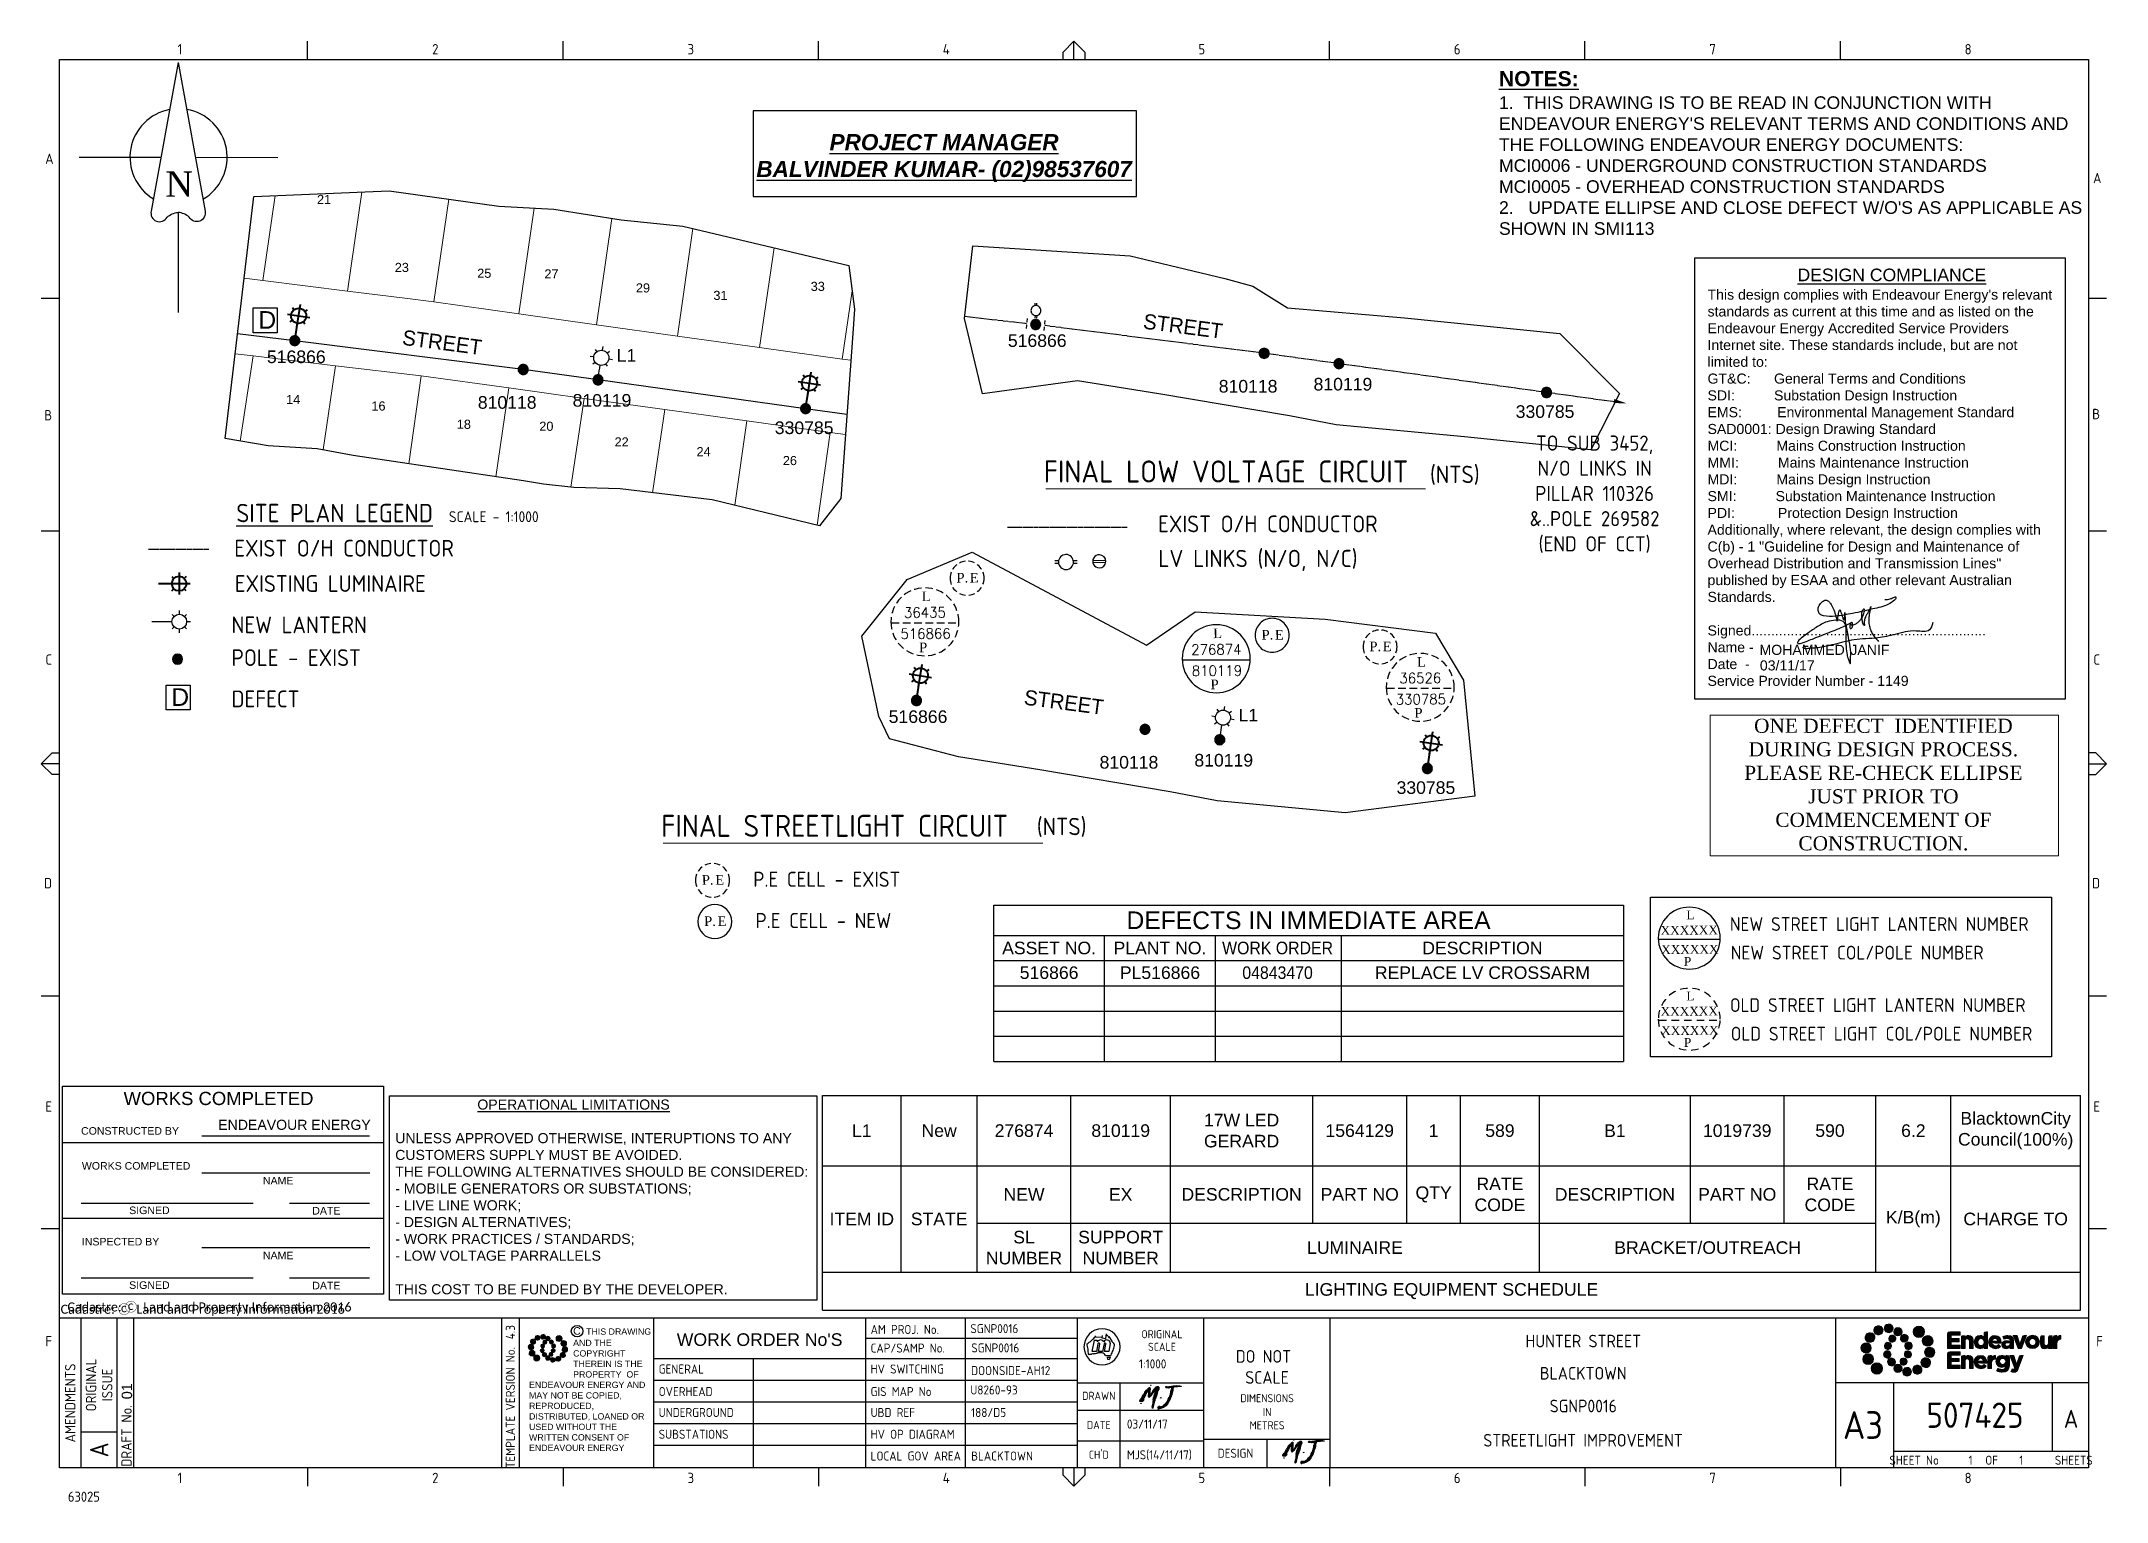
# Paper-space layout 'design' of a CAD drawing. Header units: metres, sheet in millimetres. Extents: x -21 to 389, y -6 to 284.
# The model-space entities are those that its viewports show. They can reach past a viewport. Long polylines and large blocks are cut down to what shows.
import ezdxf
from ezdxf.enums import TextEntityAlignment as Align

# ---------------------------------------------------------------- set-up
doc = ezdxf.new("R2010")
doc.units = ezdxf.units.M
for name, pattern in [('Cable Exist OH', [1, 1, 0]), ('Dash', [5, 3, -2]), ('DASHED', [0.75, 0.5, -0.25]), ('HIDDEN', [0.375, 0.25, -0.125]), ('IE Trench LV', [6.5, 5, -1.5]), ('IECLCHAINA', [8.2, 4, -1.2, 1.8, -1.2]), ('solid', [0])]:
    doc.linetypes.add(name, pattern=pattern)
doc.layers.get('0').update_dxf_attribs({"color": 6})
doc.layers.add('Cadastre Land Parcels_SP_EXT', color=9, linetype='Continuous', lineweight=5)
doc.layers.add('Cadastre Roads_SP_EXT', color=9, linetype='Continuous', lineweight=5)
for name, color, linetype in [('Equip_LV_EXT', 7, 'Continuous'), ('Equip_SP_SL_EXT', 7, 'Continuous'), ('Equip_SP_SL_NEW', 2, 'Continuous'), ('Mains_LV_EXT', 7, 'Continuous'), ('Mains_LV_NEW', 2, 'Continuous'), ('Notes', 7, 'Continuous'), ('Notes_SL_MISC', 7, 'Continuous'), ('Notes_SP_MISC', 7, 'Continuous'), ('OH_Details_SP_MISC', 7, 'Continuous'), ('SupportsOH_SP_TR_HV_LV_SL_EXT', 7, 'Continuous'), ('SupportsUG_SP_EXT', 7, 'Continuous')]:
    doc.layers.add(name, color=color, linetype=linetype)
doc.layers.add('Viewports', color=6, linetype='Continuous', plot=False)
doc.styles.add('AR12', font='Simplex')
doc.styles.add('ARIAL', font='arial.ttf', dxfattribs={"height": 2})
doc.styles.add('iecARIAL', font='arial.ttf', dxfattribs={"height": 2})
doc.styles.add('iecISOCP', font='isocp.shx')
doc.styles.add('iecNAME', font='times.ttf')
doc.styles.add('iecRoadName', font='arial.ttf', dxfattribs={"height": 3.5})
doc.styles.add('IECSYMBOL1', font='isocp.shx')
doc.styles.add('ITALICT', font='ITALICT')
doc.styles.add('POLE_LABEL', font='arial.ttf')
doc.styles.add('SL_LABEL', font='arial.ttf')
doc.styles.get("Standard").update_dxf_attribs({"font": 'arial.ttf'})

psp = doc.layouts.new('design')

# ---------------------------------------------------------------- texts
at = {"layer": 'Notes', "color": 1, "lineweight": 0, "style": 'IECSYMBOL1'}
for s, p in [('FINAL LOW VOLTAGE CIRCUIT', (177.61, 196.83)), ('FINAL STREETLIGHT CIRCUIT', (101.7, 126.47))]:
    psp.add_text(s, height=4.374, dxfattribs=at).set_placement(p)
at = {"layer": 'Notes', "color": 1, "linetype": 'Continuous', "style": 'iecISOCP'}
for p in [(254.27, 196.71), (176.24, 126.8)]:
    psp.add_text('(NTS)', height=3.445, dxfattribs=at).set_placement(p)
at = {"layer": 'Notes', "linetype": 'IECLCHAINA', "lineweight": 0, "style": 'iecNAME'}
for s, p in [('P.', (109.77, 116.97, -29.97)), ('E', (112.43, 116.97, -29.97)), ('P.', (110.23, 108.77, -29.97)), ('E', (112.89, 108.77, -29.97))]:
    psp.add_text(s, height=1.91, rotation=0.4193, dxfattribs=at).set_placement(p)
at = {"layer": 'Notes', "style": 'iecNAME'}
for s, p in [('L', (305.16, 110.09)), ('P', (304.68, 100.86)), ('L', (305.16, 93.99)), ('P', (304.68, 84.77))]:
    psp.add_text(s, height=1.74, rotation=0.4193, dxfattribs=at).set_placement(p)
for p in [(305.73, 106.55, 27.28), (305.85, 102.73, 27.28), (305.73, 90.46, 27.28), (305.85, 86.63, 27.28)]:
    psp.add_text('XXXXXX', height=1.739, rotation=0.4193, dxfattribs=at).set_placement(p, align=Align.BOTTOM_CENTER)
at = {"layer": 'Notes'}
for s, insert, char_height, width, attachment_point, style in [("{\\fArial|b1|i0|c0|p34;\\LNOTES:\\P\\fArial|b0|i0|c0|p34;\\H0.8333X;\\l1.  THIS DRAWING IS TO BE READ IN CONJUNCTION WITH ENDEAVOUR ENERGY'S RELEVANT TERMS AND CONDITIONS AND THE FOLLOWING ENDEAVOUR ENERGY DOCUMENTS:\\PMCI0006 - UNDERGROUND CONSTRUCTION STANDARDS\\PMCI0005 - OVERHEAD CONSTRUCTION STANDARDS\\P2.   UPDATE ELLIPSE AND CLOSE DEFECT W/O'S AS APPLICABLE AS SHOWN IN SMI113}", (267.96, 278.51), 3, 117.1902, 1, 'iecISOCP'), ('{\\fArial|b1|i1|c0|p34;\\LPROJECT MANAGER\\PBALVINDER KUMAR- (02)98537607}', (157.84, 261.26), 3.2, 106.24, 5, 'iecISOCP'), ('{\\C1;                       \\H1.25x;\\LDESIGN COMPLIANCE\\P}This design complies with Endeavour Energy\'s relevant standards as current at this time and as listed on the Endeavour Energy Accredited Service Providers Internet site. These standards include, but are not limited to:\\PGT&C:      General Terms and Conditions               \\PSDI:          Substation Design Instruction\\PEMS:         Environmental Management Standard    \\PSAD0001: Design Drawing Standard\\PMCI:          Mains Construction Instruction              \\PMMI:          Mains Maintenance Instruction\\PMDI:          Mains Design Instruction                       \\PSMI:          Substation Maintenance Instruction\\PPDI:           Protection Design Instruction\\PAdditionally, where relevant, the design complies with C(b) - 1 "Guideline for Design and Maintenance of Overhead Distribution and Transmission Lines" published by ESAA and other relevant Australian Standards. \\P\\PSigned............................................................     \\PName -      \\PDate  - \\PService Provider Number - 1149      ', (309.35, 239.3), 2, 69.5227, 1, 'iecARIAL'), ('\\P\\P{\\C0;TO SUB 3452,\\PN/O LINKS IN \\PPILLAR 110326\\P&..POLE 269582\\P(END OF CCT)}', (286.94, 216.16), 3, 123.2787, 2, 'iecISOCP'), ('EXIST O/H CONDUCTOR', (200.3, 188.61), 3.3242, 112.8343, 4, 'iecISOCP'), ('EXIST O/H CONDUCTOR', (16.96, 183.78), 3.3242, 112.8343, 4, 'iecISOCP'), ('LV LINKS (N/O, N/C)', (200.34, 181.35), 3.42, 85.3834, 4, 'iecISOCP'), ('EXISTING LUMINAIRE', (17.06, 176.76), 3.3242, 112.8343, 4, 'iecISOCP'), ('NEW LANTERN  ', (16.42, 168.56), 3.3242, 112.8343, 4, 'iecISOCP'), ('POLE - EXIST ', (16.42, 162.06), 3.3242, 112.8343, 4, 'iecISOCP'), ('DEFECT', (16.42, 153.86), 3.324, 112.8343, 4, 'iecISOCP'), ('P.E CELL - EXIST', (119.97, 118.05), 3, 98, 4, 'iecISOCP'), ('P.E CELL - NEW', (120.42, 109.85), 3, 98, 4, 'iecISOCP'), ('NEW STREET LIGHT LANTERN NUMBER', (313.79, 109.16), 2.73, 89.18, 4, 'iecISOCP'), ('NEW STREET COL/POLE NUMBER', (313.97, 103.48), 2.73, 89.18, 4, 'iecISOCP'), ('OLD STREET LIGHT LANTERN NUMBER', (313.79, 93.07), 2.73, 89.18, 4, 'iecISOCP'), ('OLD STREET LIGHT COL/POLE NUMBER', (313.97, 87.39), 2.73, 89.18, 4, 'iecISOCP')]:
    psp.add_mtext(s, dxfattribs=dict(at, insert=insert, char_height=char_height, width=width, attachment_point=attachment_point, style=style))
at = {"layer": 'Notes', "color": 1, "insert": (36.89, 190.76), "char_height": 3.645, "attachment_point": 5, "style": 'iecISOCP'}
psp.add_mtext('{\\LSITE PLAN LEGEND}', dxfattribs=at)
at = {"layer": 'Notes', "color": 1, "insert": (59.56, 190.03), "char_height": 2.16, "width": 112.8343, "attachment_point": 4, "style": 'iecISOCP'}
psp.add_mtext('SCALE - 1:1000', dxfattribs=at)
at = {"layer": 'Notes', "lineweight": 0, "style": 'iecARIAL'}
for tag, p in [('MOHAMMED', (319.67, 162.6)), ('JANIF', (337.69, 162.6)), ('03/11/17', (319.74, 159.51))]:
    psp.add_attdef(tag, p, '', height=2, dxfattribs=at)

msp = doc.modelspace()

# ---------------------------------------------------------------- texts
at = {"layer": 'Cadastre Land Parcels_SP_EXT'}
for s, p in [('19', (304075.35, 6260193.61)), ('21', (304091.96, 6260191.5)), ('23', (304107.4, 6260178)), ('25', (304123.76, 6260176.85)), ('27', (304137.09, 6260176.72)), ('29', (304155.25, 6260173.94)), ('31', (304170.62, 6260172.45)), ('33', (304189.94, 6260174.24)), ('14', (304085.83, 6260151.78)), ('16', (304102.76, 6260150.49)), ('18', (304119.71, 6260146.86)), ('20', (304136.08, 6260146.47)), ('22', (304151.02, 6260143.36)), ('24', (304167.28, 6260141.42)), ('26', (304184.41, 6260139.66))]:
    msp.add_text(s, height=1.8, dxfattribs=at).set_placement(p)
at = {"layer": 'Notes', "linetype": 'solid', "insert": (304116.79, 6260164), "char_height": 3, "attachment_point": 5, "rotation": 352.5608, "style": 'ITALICT'}
msp.add_mtext('{\\fStylus BT|b0|i0|c0|p34;STREET}', dxfattribs=at)
at = {"layer": 'Notes_SL_MISC', "color": 2, "linetype": 'IECLCHAINA', "lineweight": 0, "style": 'iecNAME'}
for s, p in [('L', (304088.6, 6260184.09)), ('P', (304088.07, 6260173.95)), ('L', (304186.9, 6260171.07)), ('P', (304186.37, 6260160.94))]:
    msp.add_text(s, height=1.91, rotation=0.4193, dxfattribs=at).set_placement(p)
at = {"layer": 'Notes_SL_MISC', "linetype": 'IECLCHAINA', "lineweight": 0, "style": 'iecNAME'}
for s, p in [('P.', (304095.48, 6260187.79, -59.95)), ('E', (304098.13, 6260187.79, -59.95)), ('P.', (304156.02, 6260176.46, -29.97)), ('E', (304158.67, 6260176.46, -29.97)), ('P.', (304177.43, 6260174.15, -59.95)), ('E', (304180.09, 6260174.15, -59.95))]:
    msp.add_text(s, height=1.91, rotation=0.4193, dxfattribs=at).set_placement(p)
at = {"layer": 'Notes_SL_MISC', "color": 2, "lineweight": 0, "style": 'AR12', "width": 0.948629}
for s, p in [('36435', (304089.22, 6260180.2, 29.97)), ('516866', (304089.35, 6260176, 29.97)), ('36526', (304187.53, 6260167.19, 29.97)), ('330785', (304187.65, 6260162.98, 29.97))]:
    msp.add_text(s, height=2.045, rotation=0.3904, dxfattribs=at).set_placement(p, align=Align.BOTTOM_CENTER)
at = {"layer": 'Notes_SL_MISC', "color": 2, "linetype": 'Continuous', "style": 'iecNAME'}
for s, p in [('L', (304146.43, 6260176.74, -29.97)), ('P', (304145.9, 6260166.61, -29.97))]:
    msp.add_text(s, height=1.91, rotation=0.4193, dxfattribs=at).set_placement(p)
at = {"layer": 'Notes_SL_MISC', "color": 2, "linetype": 'Continuous', "style": 'AR12', "width": 0.948629}
for s, p in [('276874', (304147.06, 6260172.86)), ('810119', (304147.18, 6260168.65))]:
    msp.add_text(s, height=2.045, rotation=0.3904, dxfattribs=at).set_placement(p, align=Align.BOTTOM_CENTER)

# ---------------------------------------------------------------- blocks, each defined once
blk = doc.blocks.new('A$C30A46249')
at = {"color": 7, "lineweight": -3, "insert": (6.92, 4.97), "char_height": 1.79, "attachment_point": 7, "line_spacing_factor": 1.2}
blk.add_mtext('{\\fCalibri|b0|i0|c0|p34;\\C256;Cadastre: \\fMS Gothic|b0|i0|c128|p49;\\C250;\\c2236962;Ⓒ\\fMS Gothic|b0|i0|c0|p49; \\fCalibri|b0|i0|c0|p34;\\C256;Land and Property Information 2016}', dxfattribs=at)
blk = doc.blocks.new('EE_LOGO_SMALL')
at = {"layer": 'Notes'}
h = blk.add_hatch(color=256, dxfattribs=at)
edge = h.paths.add_edge_path()
edge.add_spline(control_points=[(-8.4, 2), (-9.2, 2), (-9.8, 1.4), (-9.8, 0.7), (-9.9, -0.1), (-9.3, -0.7), (-8.6, -0.8), (-7.8, -0.8), (-7.2, -0.2), (-7.1, 0.5), (-7.1, 1.3), (-7.7, 1.9), (-8.4, 2)], knot_values=[0, 0, 0, 0, 1, 1, 1, 2, 2, 2, 3, 3, 3, 4, 4, 4, 4], degree=3, periodic=0)
h = blk.add_hatch(color=256, dxfattribs=at)
edge = h.paths.add_edge_path()
edge.add_spline(control_points=[(-6.8, 4.5), (-7.4, 4.8), (-8.2, 4.6), (-8.6, 4), (-8.9, 3.4), (-8.7, 2.6), (-8.1, 2.2), (-7.5, 1.9), (-6.7, 2.1), (-6.3, 2.7), (-6, 3.3), (-6.2, 4.1), (-6.8, 4.5)], knot_values=[0, 0, 0, 0, 1, 1, 1, 2, 2, 2, 3, 3, 3, 4, 4, 4, 4], degree=3, periodic=0)
h = blk.add_hatch(color=256, dxfattribs=at)
edge = h.paths.add_edge_path()
edge.add_spline(control_points=[(-4.2, 5.9), (-4.6, 6.5), (-5.3, 6.6), (-5.9, 6.3), (-6.4, 5.9), (-6.6, 5.1), (-6.2, 4.6), (-5.9, 4), (-5.1, 3.8), (-4.6, 4.2), (-4, 4.6), (-3.8, 5.3), (-4.2, 5.9)], knot_values=[0, 0, 0, 0, 1, 1, 1, 2, 2, 2, 3, 3, 3, 4, 4, 4, 4], degree=3, periodic=0)
h = blk.add_hatch(color=256, dxfattribs=at)
edge = h.paths.add_edge_path()
edge.add_spline(control_points=[(-1.3, 5.9), (-1.4, 6.5), (-2, 7), (-2.6, 6.9), (-3.3, 6.9), (-3.7, 6.3), (-3.7, 5.6), (-3.6, 5), (-3, 4.5), (-2.4, 4.6), (-1.7, 4.7), (-1.3, 5.2), (-1.3, 5.9)], knot_values=[0, 0, 0, 0, 1, 1, 1, 2, 2, 2, 3, 3, 3, 4, 4, 4, 4], degree=3, periodic=0)
h = blk.add_hatch(color=256, dxfattribs=at)
edge = h.paths.add_edge_path()
edge.add_spline(control_points=[(-2.5, 2.1), (-3, 2.2), (-3.5, 1.9), (-3.6, 1.3), (-3.7, 0.8), (-3.4, 0.3), (-2.9, 0.2), (-2.4, 0.1), (-1.9, 0.4), (-1.8, 0.9), (-1.7, 1.5), (-2, 2), (-2.5, 2.1)], knot_values=[0, 0, 0, 0, 1, 1, 1, 2, 2, 2, 3, 3, 3, 4, 4, 4, 4], degree=3, periodic=0)
h = blk.add_hatch(color=256, dxfattribs=at)
edge = h.paths.add_edge_path()
edge.add_spline(control_points=[(1, 4.9), (1, 4.3), (0.5, 3.8), (-0.1, 3.8), (-0.7, 3.8), (-1.2, 4.3), (-1.2, 4.9), (-1.2, 5.5), (-0.7, 6), (-0.1, 6), (0.5, 6), (1, 5.5), (1, 4.9)], knot_values=[0, 0, 0, 0, 1, 1, 1, 2, 2, 2, 3, 3, 3, 4, 4, 4, 4], degree=3, periodic=0)
edge = h.paths.add_edge_path()
edge.add_spline(control_points=[(-1.4, 4), (-1.9, 4.1), (-2.4, 3.8), (-2.5, 3.3), (-2.6, 2.7), (-2.3, 2.2), (-1.8, 2.1), (-1.3, 2), (-0.7, 2.3), (-0.6, 2.9), (-0.5, 3.4), (-0.9, 3.9), (-1.4, 4)], knot_values=[0, 0, 0, 0, 1, 1, 1, 2, 2, 2, 3, 3, 3, 4, 4, 4, 4], degree=3, periodic=0)
h = blk.add_hatch(color=256, dxfattribs=at)
edge = h.paths.add_edge_path()
edge.add_spline(control_points=[(2.3, 2.4), (2.8, 2.8), (2.8, 3.4), (2.4, 3.9), (2, 4.3), (1.4, 4.3), (0.9, 3.9), (0.5, 3.6), (0.5, 2.9), (0.9, 2.5), (1.2, 2), (1.9, 2), (2.3, 2.4)], knot_values=[0, 0, 0, 0, 1, 1, 1, 2, 2, 2, 3, 3, 3, 4, 4, 4, 4], degree=3, periodic=0)
edge = h.paths.add_edge_path()
edge.add_spline(control_points=[(1, 4.9), (1, 4.3), (0.5, 3.8), (-0.1, 3.8), (-0.7, 3.8), (-1.2, 4.3), (-1.2, 4.9), (-1.2, 5.5), (-0.7, 6), (-0.1, 6), (0.5, 6), (1, 5.5), (1, 4.9)], knot_values=[0, 0, 0, 0, 1, 1, 1, 2, 2, 2, 3, 3, 3, 4, 4, 4, 4], degree=3, periodic=0)
h = blk.add_hatch(color=256, dxfattribs=at)
edge = h.paths.add_edge_path()
edge.add_spline(control_points=[(1, 4.9), (1, 4.3), (0.5, 3.8), (-0.1, 3.8), (-0.7, 3.8), (-1.2, 4.3), (-1.2, 4.9), (-1.2, 5.5), (-0.7, 6), (-0.1, 6), (0.5, 6), (1, 5.5), (1, 4.9)], knot_values=[0, 0, 0, 0, 1, 1, 1, 2, 2, 2, 3, 3, 3, 4, 4, 4, 4], degree=3, periodic=0)
edge = h.paths.add_edge_path(flags=16)
edge.add_spline(control_points=[(1, 4.9), (1, 4.3), (0.5, 3.8), (-0.1, 3.8), (-0.7, 3.8), (-1.2, 4.3), (-1.2, 4.9), (-1.2, 5.5), (-0.7, 6), (-0.1, 6), (0.5, 6), (1, 5.5), (1, 4.9)], knot_values=[0, 0, 0, 0, 1, 1, 1, 2, 2, 2, 3, 3, 3, 4, 4, 4, 4], degree=3, periodic=0)
h = blk.add_hatch(color=256, dxfattribs=at)
edge = h.paths.add_edge_path()
edge.add_spline(control_points=[(3, 0.2), (3.5, 0.3), (3.8, 0.9), (3.7, 1.4), (3.6, 1.9), (3, 2.3), (2.5, 2.1), (1.9, 2), (1.6, 1.4), (1.8, 0.9), (1.9, 0.4), (2.5, 0.1), (3, 0.2)], knot_values=[0, 0, 0, 0, 1, 1, 1, 2, 2, 2, 3, 3, 3, 4, 4, 4, 4], degree=3, periodic=0)
h = blk.add_hatch(color=256, dxfattribs=at)
edge = h.paths.add_edge_path()
edge.add_spline(control_points=[(7, 4.9), (7, 4), (6.3, 3.4), (5.5, 3.4), (4.6, 3.4), (4, 4), (4, 4.9), (4, 5.7), (4.6, 6.4), (5.5, 6.4), (6.3, 6.4), (7, 5.7), (7, 4.9)], knot_values=[0, 0, 0, 0, 1, 1, 1, 2, 2, 2, 3, 3, 3, 4, 4, 4, 4], degree=3, periodic=0)
h = blk.add_hatch(color=256, dxfattribs=at)
edge = h.paths.add_edge_path()
edge.add_spline(control_points=[(8.4, 1.1), (9.1, 1.5), (9.4, 2.3), (9.1, 3), (8.8, 3.7), (7.9, 4.1), (7.2, 3.8), (6.5, 3.4), (6.2, 2.6), (6.5, 1.9), (6.8, 1.2), (7.7, 0.8), (8.4, 1.1)], knot_values=[0, 0, 0, 0, 1, 1, 1, 2, 2, 2, 3, 3, 3, 4, 4, 4, 4], degree=3, periodic=0)
h = blk.add_hatch(color=256, dxfattribs=at)
edge = h.paths.add_edge_path()
edge.add_spline(control_points=[(8.3, -1.9), (9, -1.9), (9.7, -1.4), (9.7, -0.6), (9.7, 0.1), (9.2, 0.8), (8.4, 0.8), (7.7, 0.8), (7, 0.3), (7, -0.5), (6.9, -1.2), (7.5, -1.9), (8.3, -1.9)], knot_values=[0, 0, 0, 0, 1, 1, 1, 2, 2, 2, 3, 3, 3, 4, 4, 4, 4], degree=3, periodic=0)
h = blk.add_hatch(color=256, dxfattribs=at)
edge = h.paths.add_edge_path()
edge.add_spline(control_points=[(-8.5, -1.1), (-9.2, -1.4), (-9.6, -2.3), (-9.3, -3), (-8.9, -3.7), (-8.1, -4), (-7.4, -3.7), (-6.7, -3.4), (-6.3, -2.5), (-6.6, -1.8), (-7, -1.1), (-7.8, -0.8), (-8.5, -1.1)], knot_values=[0, 0, 0, 0, 1, 1, 1, 2, 2, 2, 3, 3, 3, 4, 4, 4, 4], degree=3, periodic=0)
h = blk.add_hatch(color=256, dxfattribs=at)
edge = h.paths.add_edge_path()
edge.add_spline(control_points=[(-7.1, -4.8), (-7.1, -4), (-6.5, -3.3), (-5.6, -3.3), (-4.8, -3.3), (-4.1, -4), (-4.1, -4.8), (-4.1, -5.7), (-4.8, -6.3), (-5.6, -6.3), (-6.5, -6.3), (-7.1, -5.7), (-7.1, -4.8)], knot_values=[0, 0, 0, 0, 1, 1, 1, 2, 2, 2, 3, 3, 3, 4, 4, 4, 4], degree=3, periodic=0)
h = blk.add_hatch(color=256, dxfattribs=at)
edge = h.paths.add_edge_path()
edge.add_spline(control_points=[(-3.1, -0.2), (-3.7, -0.3), (-4, -0.8), (-3.8, -1.4), (-3.7, -1.9), (-3.2, -2.2), (-2.6, -2.1), (-2.1, -1.9), (-1.8, -1.4), (-1.9, -0.9), (-2.1, -0.3), (-2.6, 0), (-3.1, -0.2)], knot_values=[0, 0, 0, 0, 1, 1, 1, 2, 2, 2, 3, 3, 3, 4, 4, 4, 4], degree=3, periodic=0)
h = blk.add_hatch(color=256, dxfattribs=at)
edge = h.paths.add_edge_path()
edge.add_spline(control_points=[(-2.5, -2.3), (-2.9, -2.7), (-3, -3.4), (-2.6, -3.8), (-2.2, -4.2), (-1.5, -4.3), (-1.1, -3.9), (-0.7, -3.5), (-0.6, -2.8), (-1, -2.4), (-1.4, -2), (-2, -1.9), (-2.5, -2.3)], knot_values=[0, 0, 0, 0, 1, 1, 1, 2, 2, 2, 3, 3, 3, 4, 4, 4, 4], degree=3, periodic=0)
h = blk.add_hatch(color=256, dxfattribs=at)
edge = h.paths.add_edge_path()
edge.add_spline(control_points=[(-1.2, -4.8), (-1.2, -4.2), (-0.7, -3.7), (-0.1, -3.7), (0.5, -3.7), (1, -4.2), (1, -4.8), (1, -5.4), (0.5, -5.9), (-0.1, -5.9), (-0.7, -5.9), (-1.2, -5.4), (-1.2, -4.8)], knot_values=[0, 0, 0, 0, 1, 1, 1, 2, 2, 2, 3, 3, 3, 4, 4, 4, 4], degree=3, periodic=0)
h = blk.add_hatch(color=256, dxfattribs=at)
edge = h.paths.add_edge_path()
edge.add_spline(control_points=[(1.2, -3.9), (1.7, -4.1), (2.2, -3.7), (2.3, -3.2), (2.5, -2.7), (2.1, -2.2), (1.6, -2.1), (1.1, -2), (0.6, -2.3), (0.5, -2.8), (0.4, -3.3), (0.7, -3.8), (1.2, -3.9)], knot_values=[0, 0, 0, 0, 1, 1, 1, 2, 2, 2, 3, 3, 3, 4, 4, 4, 4], degree=3, periodic=0)
h = blk.add_hatch(color=256, dxfattribs=at)
edge = h.paths.add_edge_path()
edge.add_spline(control_points=[(1.2, -5.8), (1.3, -6.5), (1.8, -6.9), (2.5, -6.9), (3.1, -6.8), (3.6, -6.2), (3.5, -5.6), (3.4, -5), (2.9, -4.5), (2.2, -4.6), (1.6, -4.6), (1.1, -5.2), (1.2, -5.8)], knot_values=[0, 0, 0, 0, 1, 1, 1, 2, 2, 2, 3, 3, 3, 4, 4, 4, 4], degree=3, periodic=0)
h = blk.add_hatch(color=256, dxfattribs=at)
edge = h.paths.add_edge_path()
edge.add_spline(control_points=[(2.4, -2), (2.9, -2.1), (3.4, -1.8), (3.5, -1.3), (3.6, -0.8), (3.3, -0.3), (2.8, -0.2), (2.2, -0.1), (1.7, -0.4), (1.6, -0.9), (1.5, -1.4), (1.8, -1.9), (2.4, -2)], knot_values=[0, 0, 0, 0, 1, 1, 1, 2, 2, 2, 3, 3, 3, 4, 4, 4, 4], degree=3, periodic=0)
h = blk.add_hatch(color=256, dxfattribs=at)
edge = h.paths.add_edge_path()
edge.add_spline(control_points=[(4, -5.8), (4.4, -6.4), (5.2, -6.6), (5.7, -6.2), (6.3, -5.8), (6.5, -5.1), (6.1, -4.5), (5.7, -4), (5, -3.8), (4.4, -4.2), (3.8, -4.5), (3.7, -5.3), (4, -5.8)], knot_values=[0, 0, 0, 0, 1, 1, 1, 2, 2, 2, 3, 3, 3, 4, 4, 4, 4], degree=3, periodic=0)
h = blk.add_hatch(color=256, dxfattribs=at)
edge = h.paths.add_edge_path()
edge.add_spline(control_points=[(6.7, -4.4), (7.3, -4.8), (8.1, -4.6), (8.4, -4), (8.8, -3.3), (8.6, -2.6), (8, -2.2), (7.3, -1.8), (6.6, -2.1), (6.2, -2.7), (5.8, -3.3), (6, -4.1), (6.7, -4.4)], knot_values=[0, 0, 0, 0, 1, 1, 1, 2, 2, 2, 3, 3, 3, 4, 4, 4, 4], degree=3, periodic=0)
at = {"layer": 'Notes', "lineweight": 0}
for points in [[(1.8, 2.1), (1.8, 2.1)], [(-2, -2.1), (-2, -2.1)]]:
    blk.add_lwpolyline(points, dxfattribs=at)
for points in [[(-8.4, 2), (-9.2, 2), (-9.8, 1.4), (-9.8, 0.7), (-9.9, -0.1), (-9.3, -0.7), (-8.6, -0.8), (-7.8, -0.8), (-7.2, -0.2), (-7.1, 0.5), (-7.1, 1.3), (-7.7, 1.9), (-8.4, 2)], [(-6.8, 4.5), (-7.4, 4.8), (-8.2, 4.6), (-8.6, 4), (-8.9, 3.4), (-8.7, 2.6), (-8.1, 2.2), (-7.5, 1.9), (-6.7, 2.1), (-6.3, 2.7), (-6, 3.3), (-6.2, 4.1), (-6.8, 4.5)], [(-4.2, 5.9), (-4.6, 6.5), (-5.3, 6.6), (-5.9, 6.3), (-6.4, 5.9), (-6.6, 5.1), (-6.2, 4.6), (-5.9, 4), (-5.1, 3.8), (-4.6, 4.2), (-4, 4.6), (-3.8, 5.3), (-4.2, 5.9)], [(-1.3, 5.9), (-1.4, 6.5), (-2, 7), (-2.6, 6.9), (-3.3, 6.9), (-3.7, 6.3), (-3.7, 5.6), (-3.6, 5), (-3, 4.5), (-2.4, 4.6), (-1.7, 4.7), (-1.3, 5.2), (-1.3, 5.9)], [(-2.5, 2.1), (-3, 2.2), (-3.5, 1.9), (-3.6, 1.3), (-3.7, 0.8), (-3.4, 0.3), (-2.9, 0.2), (-2.4, 0.1), (-1.9, 0.4), (-1.8, 0.9), (-1.7, 1.5), (-2, 2), (-2.5, 2.1)], [(-1.4, 4), (-1.9, 4.1), (-2.4, 3.8), (-2.5, 3.3), (-2.6, 2.7), (-2.3, 2.2), (-1.8, 2.1), (-1.3, 2), (-0.7, 2.3), (-0.6, 2.9), (-0.5, 3.4), (-0.9, 3.9), (-1.4, 4)], [(1, 4.9), (1, 4.3), (0.5, 3.8), (-0.1, 3.8), (-0.7, 3.8), (-1.2, 4.3), (-1.2, 4.9), (-1.2, 5.5), (-0.7, 6), (-0.1, 6), (0.5, 6), (1, 5.5), (1, 4.9)], [(1, 4.9), (1, 4.3), (0.5, 3.8), (-0.1, 3.8), (-0.7, 3.8), (-1.2, 4.3), (-1.2, 4.9), (-1.2, 5.5), (-0.7, 6), (-0.1, 6), (0.5, 6), (1, 5.5), (1, 4.9)], [(2.3, 2.4), (2.8, 2.8), (2.8, 3.4), (2.4, 3.9), (2, 4.3), (1.4, 4.3), (0.9, 3.9), (0.5, 3.6), (0.5, 2.9), (0.9, 2.5), (1.2, 2), (1.9, 2), (2.3, 2.4)], [(3, 0.2), (3.5, 0.3), (3.8, 0.9), (3.7, 1.4), (3.6, 1.9), (3, 2.3), (2.5, 2.1), (1.9, 2), (1.6, 1.4), (1.8, 0.9), (1.9, 0.4), (2.5, 0.1), (3, 0.2)], [(7, 4.9), (7, 4), (6.3, 3.4), (5.5, 3.4), (4.6, 3.4), (4, 4), (4, 4.9), (4, 5.7), (4.6, 6.4), (5.5, 6.4), (6.3, 6.4), (7, 5.7), (7, 4.9)], [(8.4, 1.1), (9.1, 1.5), (9.4, 2.3), (9.1, 3), (8.8, 3.7), (7.9, 4.1), (7.2, 3.8), (6.5, 3.4), (6.2, 2.6), (6.5, 1.9), (6.8, 1.2), (7.7, 0.8), (8.4, 1.1)], [(8.3, -1.9), (9, -1.9), (9.7, -1.4), (9.7, -0.6), (9.7, 0.1), (9.2, 0.8), (8.4, 0.8), (7.7, 0.8), (7, 0.3), (7, -0.5), (6.9, -1.2), (7.5, -1.9), (8.3, -1.9)], [(-8.5, -1.1), (-9.2, -1.4), (-9.6, -2.3), (-9.3, -3), (-8.9, -3.7), (-8.1, -4), (-7.4, -3.7), (-6.7, -3.4), (-6.3, -2.5), (-6.6, -1.8), (-7, -1.1), (-7.8, -0.8), (-8.5, -1.1)], [(-7.1, -4.8), (-7.1, -4), (-6.5, -3.3), (-5.6, -3.3), (-4.8, -3.3), (-4.1, -4), (-4.1, -4.8), (-4.1, -5.7), (-4.8, -6.3), (-5.6, -6.3), (-6.5, -6.3), (-7.1, -5.7), (-7.1, -4.8)], [(-3.1, -0.2), (-3.7, -0.3), (-4, -0.8), (-3.8, -1.4), (-3.7, -1.9), (-3.2, -2.2), (-2.6, -2.1), (-2.1, -1.9), (-1.8, -1.4), (-1.9, -0.9), (-2.1, -0.3), (-2.6, 0), (-3.1, -0.2)], [(-2.5, -2.3), (-2.9, -2.7), (-3, -3.4), (-2.6, -3.8), (-2.2, -4.2), (-1.5, -4.3), (-1.1, -3.9), (-0.7, -3.5), (-0.6, -2.8), (-1, -2.4), (-1.4, -2), (-2, -1.9), (-2.5, -2.3)], [(-1.2, -4.8), (-1.2, -4.2), (-0.7, -3.7), (-0.1, -3.7), (0.5, -3.7), (1, -4.2), (1, -4.8), (1, -5.4), (0.5, -5.9), (-0.1, -5.9), (-0.7, -5.9), (-1.2, -5.4), (-1.2, -4.8)], [(1.2, -3.9), (1.7, -4.1), (2.2, -3.7), (2.3, -3.2), (2.5, -2.7), (2.1, -2.2), (1.6, -2.1), (1.1, -2), (0.6, -2.3), (0.5, -2.8), (0.4, -3.3), (0.7, -3.8), (1.2, -3.9)], [(1.2, -5.8), (1.3, -6.5), (1.8, -6.9), (2.5, -6.9), (3.1, -6.8), (3.6, -6.2), (3.5, -5.6), (3.4, -5), (2.9, -4.5), (2.2, -4.6), (1.6, -4.6), (1.1, -5.2), (1.2, -5.8)], [(2.4, -2), (2.9, -2.1), (3.4, -1.8), (3.5, -1.3), (3.6, -0.8), (3.3, -0.3), (2.8, -0.2), (2.2, -0.1), (1.7, -0.4), (1.6, -0.9), (1.5, -1.4), (1.8, -1.9), (2.4, -2)], [(4, -5.8), (4.4, -6.4), (5.2, -6.6), (5.7, -6.2), (6.3, -5.8), (6.5, -5.1), (6.1, -4.5), (5.7, -4), (5, -3.8), (4.4, -4.2), (3.8, -4.5), (3.7, -5.3), (4, -5.8)], [(6.7, -4.4), (7.3, -4.8), (8.1, -4.6), (8.4, -4), (8.8, -3.3), (8.6, -2.6), (8, -2.2), (7.3, -1.8), (6.6, -2.1), (6.2, -2.7), (5.8, -3.3), (6, -4.1), (6.7, -4.4)]]:
    blk.add_open_spline(points, degree=3, knots=[0, 0, 0, 0, 1, 1, 1, 2, 2, 2, 3, 3, 3, 4, 4, 4, 4], dxfattribs=at)
blk = doc.blocks.new('EE_COPYRIGHT_A3')
at = {"layer": 'Notes'}
blk.add_circle((9.54, -0.79), 1.15, dxfattribs=at)
at = {"xscale": 0.4, "yscale": 0.4, "zscale": 0.4}
blk.add_blockref('EE_LOGO_SMALL', (3.77, -4.21), dxfattribs=at)
at = {"layer": 'Notes', "insert": (0, 0), "char_height": 1.25, "width": 24.1208, "attachment_point": 1, "style": 'ARIAL'}
blk.add_mtext('\\pt8.75;               ^I{\\H1.2x;C } THIS DRAWING\\P\\pi-8.75,l8.75,t8.75,20;       ^IAND THE ^I\\P\\pi0,t8.75;COPYRIGHT\\P\\pi-8.75,t1.25,8.75;^I^ITHEREIN IS THE PROPERTY  OF \\P\\pi0,l0,t1.25;ENDEAVOUR ENERGY AND MAY NOT BE COPIED, REPRODUCED, DISTRIBUTED, LOANED OR USED WITHOUT THE WRITTEN CONSENT OF ENDEAVOUR ENERGY', dxfattribs=at)
blk = doc.blocks.new('EE_LOGO')
h = blk.add_hatch(color=7)
edge = h.paths.add_edge_path()
edge.add_spline(control_points=[(-21.12, 5.87), (-21.48, 6.44), (-22.24, 6.61), (-22.81, 6.24), (-23.37, 5.88), (-23.54, 5.12), (-23.17, 4.55), (-22.81, 3.98), (-22.05, 3.82), (-21.48, 4.19), (-20.92, 4.55), (-20.75, 5.31), (-21.12, 5.87)], knot_values=[0, 0, 0, 0, 1, 1, 1, 2, 2, 2, 3, 3, 3, 4, 4, 4, 4], degree=3, periodic=0)
h = blk.add_hatch(color=7)
edge = h.paths.add_edge_path()
edge.add_spline(control_points=[(-18.27, 5.87), (-18.34, 6.5), (-18.91, 6.97), (-19.54, 6.9), (-20.18, 6.84), (-20.65, 6.27), (-20.58, 5.63), (-20.52, 4.99), (-19.95, 4.53), (-19.31, 4.59), (-18.67, 4.66), (-18.21, 5.23), (-18.27, 5.87)], knot_values=[0, 0, 0, 0, 1, 1, 1, 2, 2, 2, 3, 3, 3, 4, 4, 4, 4], degree=3, periodic=0)
h = blk.add_hatch(color=7)
edge = h.paths.add_edge_path()
edge.add_spline(control_points=[(-15.91, 4.86), (-15.91, 4.26), (-16.4, 3.77), (-17, 3.77), (-17.6, 3.77), (-18.08, 4.26), (-18.08, 4.86), (-18.08, 5.46), (-17.6, 5.95), (-17, 5.95), (-16.4, 5.95), (-15.91, 5.46), (-15.91, 4.86)], knot_values=[0, 0, 0, 0, 1, 1, 1, 2, 2, 2, 3, 3, 3, 4, 4, 4, 4], degree=3, periodic=0)
edge = h.paths.add_edge_path()
edge.add_spline(control_points=[(-18.29, 3.97), (-18.8, 4.08), (-19.3, 3.76), (-19.41, 3.25), (-19.52, 2.74), (-19.2, 2.23), (-18.69, 2.12), (-18.18, 2.01), (-17.67, 2.33), (-17.56, 2.84), (-17.45, 3.35), (-17.78, 3.86), (-18.29, 3.97)], knot_values=[0, 0, 0, 0, 1, 1, 1, 2, 2, 2, 3, 3, 3, 4, 4, 4, 4], degree=3, periodic=0)
h = blk.add_hatch(color=7)
edge = h.paths.add_edge_path()
edge.add_spline(control_points=[(-14.59, 2.36), (-14.16, 2.75), (-14.12, 3.41), (-14.51, 3.84), (-14.89, 4.27), (-15.55, 4.31), (-15.99, 3.93), (-16.42, 3.54), (-16.46, 2.88), (-16.07, 2.45), (-15.69, 2.01), (-15.02, 1.98), (-14.59, 2.36)], knot_values=[0, 0, 0, 0, 1, 1, 1, 2, 2, 2, 3, 3, 3, 4, 4, 4, 4], degree=3, periodic=0)
edge = h.paths.add_edge_path()
edge.add_spline(control_points=[(-15.91, 4.86), (-15.91, 4.26), (-16.4, 3.77), (-17, 3.77), (-17.6, 3.77), (-18.08, 4.26), (-18.08, 4.86), (-18.08, 5.46), (-17.6, 5.95), (-17, 5.95), (-16.4, 5.95), (-15.91, 5.46), (-15.91, 4.86)], knot_values=[0, 0, 0, 0, 1, 1, 1, 2, 2, 2, 3, 3, 3, 4, 4, 4, 4], degree=3, periodic=0)
h = blk.add_hatch(color=7)
edge = h.paths.add_edge_path()
edge.add_spline(control_points=[(-15.91, 4.86), (-15.91, 4.26), (-16.4, 3.77), (-17, 3.77), (-17.6, 3.77), (-18.08, 4.26), (-18.08, 4.86), (-18.08, 5.46), (-17.6, 5.95), (-17, 5.95), (-16.4, 5.95), (-15.91, 5.46), (-15.91, 4.86)], knot_values=[0, 0, 0, 0, 1, 1, 1, 2, 2, 2, 3, 3, 3, 4, 4, 4, 4], degree=3, periodic=0)
edge = h.paths.add_edge_path(flags=16)
edge.add_spline(control_points=[(-15.91, 4.86), (-15.91, 4.26), (-16.4, 3.77), (-17, 3.77), (-17.6, 3.77), (-18.08, 4.26), (-18.08, 4.86), (-18.08, 5.46), (-17.6, 5.95), (-17, 5.95), (-16.4, 5.95), (-15.91, 5.46), (-15.91, 4.86)], knot_values=[0, 0, 0, 0, 1, 1, 1, 2, 2, 2, 3, 3, 3, 4, 4, 4, 4], degree=3, periodic=0)
h = blk.add_hatch(color=7)
edge = h.paths.add_edge_path()
edge.add_spline(control_points=[(-9.93, 4.86), (-9.93, 4.03), (-10.61, 3.35), (-11.44, 3.35), (-12.28, 3.35), (-12.95, 4.03), (-12.95, 4.86), (-12.95, 5.69), (-12.28, 6.37), (-11.44, 6.37), (-10.61, 6.37), (-9.93, 5.69), (-9.93, 4.86)], knot_values=[0, 0, 0, 0, 1, 1, 1, 2, 2, 2, 3, 3, 3, 4, 4, 4, 4], degree=3, periodic=0)
h = blk.add_hatch(color=7)
edge = h.paths.add_edge_path()
edge.add_spline(control_points=[(-25.34, 1.94), (-26.08, 1.98), (-26.72, 1.41), (-26.77, 0.66), (-26.81, -0.09), (-26.24, -0.72), (-25.49, -0.77), (-24.74, -0.81), (-24.1, -0.24), (-24.06, 0.51), (-24.02, 1.25), (-24.59, 1.89), (-25.34, 1.94)], knot_values=[0, 0, 0, 0, 1, 1, 1, 2, 2, 2, 3, 3, 3, 4, 4, 4, 4], degree=3, periodic=0)
h = blk.add_hatch(color=7)
edge = h.paths.add_edge_path()
edge.add_spline(control_points=[(-23.73, 4.46), (-24.34, 4.81), (-25.13, 4.61), (-25.49, 3.99), (-25.85, 3.38), (-25.64, 2.59), (-25.03, 2.23), (-24.41, 1.87), (-23.63, 2.08), (-23.27, 2.69), (-22.91, 3.31), (-23.12, 4.1), (-23.73, 4.46)], knot_values=[0, 0, 0, 0, 1, 1, 1, 2, 2, 2, 3, 3, 3, 4, 4, 4, 4], degree=3, periodic=0)
h = blk.add_hatch(color=7)
edge = h.paths.add_edge_path()
edge.add_spline(control_points=[(-19.43, 2.06), (-19.94, 2.17), (-20.44, 1.84), (-20.55, 1.33), (-20.66, 0.82), (-20.34, 0.32), (-19.83, 0.21), (-19.32, 0.1), (-18.81, 0.42), (-18.71, 0.93), (-18.59, 1.44), (-18.92, 1.95), (-19.43, 2.06)], knot_values=[0, 0, 0, 0, 1, 1, 1, 2, 2, 2, 3, 3, 3, 4, 4, 4, 4], degree=3, periodic=0)
h = blk.add_hatch(color=7)
edge = h.paths.add_edge_path()
edge.add_spline(control_points=[(-13.94, 0.18), (-13.41, 0.32), (-13.09, 0.87), (-13.23, 1.4), (-13.37, 1.93), (-13.92, 2.25), (-14.45, 2.11), (-14.98, 1.97), (-15.3, 1.42), (-15.16, 0.89), (-15.02, 0.36), (-14.47, 0.04), (-13.94, 0.18)], knot_values=[0, 0, 0, 0, 1, 1, 1, 2, 2, 2, 3, 3, 3, 4, 4, 4, 4], degree=3, periodic=0)
h = blk.add_hatch(color=7)
edge = h.paths.add_edge_path()
edge.add_spline(control_points=[(-8.55, 1.13), (-7.83, 1.45), (-7.5, 2.29), (-7.82, 3.01), (-8.14, 3.73), (-8.98, 4.06), (-9.7, 3.74), (-10.42, 3.42), (-10.75, 2.58), (-10.43, 1.86), (-10.11, 1.14), (-9.27, 0.81), (-8.55, 1.13)], knot_values=[0, 0, 0, 0, 1, 1, 1, 2, 2, 2, 3, 3, 3, 4, 4, 4, 4], degree=3, periodic=0)
h = blk.add_hatch(color=7)
edge = h.paths.add_edge_path()
edge.add_spline(control_points=[(-8.66, -1.92), (-7.91, -1.96), (-7.27, -1.39), (-7.23, -0.64), (-7.19, 0.1), (-7.76, 0.74), (-8.51, 0.78), (-9.25, 0.83), (-9.89, 0.26), (-9.94, -0.49), (-9.98, -1.24), (-9.41, -1.88), (-8.66, -1.92)], knot_values=[0, 0, 0, 0, 1, 1, 1, 2, 2, 2, 3, 3, 3, 4, 4, 4, 4], degree=3, periodic=0)
h = blk.add_hatch(color=7)
edge = h.paths.add_edge_path()
edge.add_spline(control_points=[(-3.85, 0.44), (-3.85, 0.44), (-3.85, 4.25), (-3.85, 4.3), (-3.85, 4.35), (-3.85, 4.86), (-3.29, 4.86), (-2.74, 4.86), (-0.49, 4.86), (-0.49, 4.86), (-0.49, 4.86), (-0.49, 4), (-0.49, 4), (-0.49, 4), (-2.89, 4), (-2.89, 4), (-2.89, 4), (-2.89, 3.1), (-2.89, 3.1), (-2.89, 3.1), (-0.8, 3.1), (-0.8, 3.1), (-0.8, 3.1), (-0.8, 2.23), (-0.8, 2.23), (-0.8, 2.23), (-2.89, 2.23), (-2.89, 2.23), (-2.89, 2.23), (-2.89, 1.31), (-2.89, 1.31), (-2.89, 1.31), (-0.49, 1.31), (-0.49, 1.31), (-0.49, 1.31), (-0.49, 0.44), (-0.49, 0.44), (-0.49, 0.44), (-3.85, 0.44), (-3.85, 0.44)], knot_values=[0, 0, 0, 0, 1, 1, 1, 2, 2, 2, 3, 3, 3, 4, 4, 4, 5, 5, 5, 6, 6, 6, 7, 7, 7, 8, 8, 8, 9, 9, 9, 10, 10, 10, 11, 11, 11, 12, 12, 12, 13, 13, 13, 13], degree=3, periodic=0)
h = blk.add_hatch(color=7)
edge = h.paths.add_edge_path()
edge.add_spline(control_points=[(1.94, 0.44), (1.94, 0.44), (1.94, 2.33), (1.94, 2.33), (1.94, 2.78), (1.73, 3.02), (1.36, 3.02), (1, 3.02), (0.76, 2.78), (0.76, 2.33), (0.76, 2.33), (0.76, 0.44), (0.76, 0.44), (0.76, 0.44), (-0.2, 0.44), (-0.2, 0.44), (-0.2, 0.44), (-0.2, 3.21), (-0.2, 3.27), (-0.2, 3.33), (-0.2, 3.82), (0.36, 3.82), (0.76, 3.82), (0.76, 3.82), (0.76, 3.82), (0.76, 3.82), (0.76, 3.35), (0.76, 3.35), (0.98, 3.63), (1.27, 3.89), (1.75, 3.89), (2.48, 3.89), (2.9, 3.41), (2.9, 2.63), (2.9, 2.63), (2.9, 0.44), (2.9, 0.44), (2.9, 0.44), (1.94, 0.44), (1.94, 0.44)], knot_values=[0, 0, 0, 0, 1, 1, 1, 2, 2, 2, 3, 3, 3, 4, 4, 4, 5, 5, 5, 6, 6, 6, 7, 7, 7, 8, 8, 8, 9, 9, 9, 10, 10, 10, 11, 11, 11, 12, 12, 12, 13, 13, 13, 13], degree=3, periodic=0)
h = blk.add_hatch(color=7)
edge = h.paths.add_edge_path(flags=16)
edge.add_spline(control_points=[(5.8, 2.13), (5.8, 2.69), (5.43, 3.07), (4.98, 3.07), (4.53, 3.07), (4.15, 2.7), (4.15, 2.13), (4.15, 2.13), (4.15, 2.12), (4.15, 2.12), (4.15, 1.56), (4.53, 1.19), (4.98, 1.19), (5.43, 1.19), (5.8, 1.56), (5.8, 2.12), (5.8, 2.12), (5.8, 2.13), (5.8, 2.13)], knot_values=[0, 0, 0, 0, 1, 1, 1, 2, 2, 2, 3, 3, 3, 4, 4, 4, 5, 5, 5, 6, 6, 6, 6], degree=3, periodic=0)
edge = h.paths.add_edge_path()
edge.add_spline(control_points=[(5.79, 0.44), (5.79, 0.44), (5.79, 0.92), (5.79, 0.92), (5.55, 0.6), (5.23, 0.37), (4.73, 0.37), (3.94, 0.37), (3.19, 0.99), (3.19, 2.12), (3.19, 2.12), (3.19, 2.13), (3.19, 2.13), (3.19, 3.26), (3.93, 3.88), (4.73, 3.88), (5.24, 3.88), (5.56, 3.65), (5.79, 3.38), (5.79, 3.38), (5.79, 4.27), (5.79, 4.3), (5.79, 4.34), (5.79, 4.86), (6.34, 4.86), (6.73, 4.86), (6.75, 4.86), (6.75, 4.86), (6.75, 4.86), (6.75, 0.44), (6.75, 0.44), (6.75, 0.44), (5.79, 0.44), (5.79, 0.44)], knot_values=[0, 0, 0, 0, 1, 1, 1, 2, 2, 2, 3, 3, 3, 4, 4, 4, 5, 5, 5, 6, 6, 6, 7, 7, 7, 8, 8, 8, 9, 9, 9, 10, 10, 10, 11, 11, 11, 11], degree=3, periodic=0)
h = blk.add_hatch(color=7)
edge = h.paths.add_edge_path()
edge.add_spline(control_points=[(8.69, 3.89), (7.7, 3.89), (7.01, 3.09), (7.01, 2.13), (7.01, 2.13), (7.01, 2.12), (7.01, 2.12), (7.01, 1.08), (7.77, 0.37), (8.78, 0.37), (9.39, 0.37), (9.85, 0.61), (10.16, 1), (10.16, 1), (9.62, 1.48), (9.62, 1.48), (9.35, 1.24), (9.12, 1.14), (8.79, 1.14), (8.33, 1.13), (8, 1.49), (7.95, 1.86), (7.91, 2.18), (7.93, 2.29), (7.95, 2.43), (8.02, 2.85), (8.29, 3.12), (8.69, 3.12), (9.09, 3.12), (9.34, 2.83), (9.4, 2.4), (9.4, 2.4), (8.14, 2.4), (8.14, 2.4), (8.14, 2.4), (8.12, 1.8), (8.64, 1.8), (9.17, 1.8), (10.32, 1.8), (10.32, 1.8), (10.33, 1.89), (10.34, 1.95), (10.34, 2.04), (10.34, 2.04), (10.34, 2.05), (10.34, 2.05), (10.34, 3.01), (9.82, 3.89), (8.69, 3.89)], knot_values=[0, 0, 0, 0, 1, 1, 1, 2, 2, 2, 3, 3, 3, 4, 4, 4, 5, 5, 5, 6, 6, 6, 7, 7, 7, 8, 8, 8, 9, 9, 9, 10, 10, 10, 11, 11, 11, 12, 12, 12, 13, 13, 13, 14, 14, 14, 15, 15, 15, 16, 16, 16, 16], degree=3, periodic=0)
h = blk.add_hatch(color=7)
edge = h.paths.add_edge_path(flags=16)
edge.add_spline(control_points=[(12.69, 1.8), (12.53, 1.88), (12.31, 1.93), (12.08, 1.93), (11.67, 1.93), (11.42, 1.77), (11.42, 1.46), (11.42, 1.46), (11.42, 1.45), (11.42, 1.45), (11.42, 1.19), (11.63, 1.04), (11.94, 1.04), (12.39, 1.04), (12.69, 1.29), (12.69, 1.63), (12.69, 1.63), (12.69, 1.8), (12.69, 1.8)], knot_values=[0, 0, 0, 0, 1, 1, 1, 2, 2, 2, 3, 3, 3, 4, 4, 4, 5, 5, 5, 6, 6, 6, 6], degree=3, periodic=0)
edge = h.paths.add_edge_path()
edge.add_spline(control_points=[(12.67, 0.44), (12.67, 0.44), (12.67, 0.81), (12.67, 0.81), (12.44, 0.55), (12.12, 0.38), (11.65, 0.38), (11.01, 0.38), (10.49, 0.74), (10.49, 1.41), (10.49, 1.41), (10.49, 1.42), (10.49, 1.42), (10.49, 2.16), (11.05, 2.5), (11.85, 2.5), (12.19, 2.5), (12.44, 2.45), (12.68, 2.37), (12.68, 2.37), (12.68, 2.42), (12.68, 2.42), (12.68, 2.82), (12.43, 3.07), (11.95, 3.07), (11.59, 3.07), (11.33, 3), (11.02, 2.89), (11.02, 2.89), (10.78, 3.62), (10.78, 3.62), (11.15, 3.78), (11.52, 3.89), (12.09, 3.89), (13.14, 3.89), (13.6, 3.35), (13.6, 2.43), (13.6, 2.43), (13.6, 0.44), (13.6, 0.44), (13.6, 0.44), (12.67, 0.44), (12.67, 0.44)], knot_values=[0, 0, 0, 0, 1, 1, 1, 2, 2, 2, 3, 3, 3, 4, 4, 4, 5, 5, 5, 6, 6, 6, 7, 7, 7, 8, 8, 8, 9, 9, 9, 10, 10, 10, 11, 11, 11, 12, 12, 12, 13, 13, 13, 14, 14, 14, 14], degree=3, periodic=0)
h = blk.add_hatch(color=7)
edge = h.paths.add_edge_path()
edge.add_spline(control_points=[(15.71, 0.44), (15.71, 0.44), (14.84, 0.44), (14.84, 0.44), (14.84, 0.44), (13.51, 3.83), (13.51, 3.83), (13.51, 3.83), (14.53, 3.83), (14.53, 3.83), (14.53, 3.83), (15.28, 1.58), (15.28, 1.58), (15.28, 1.58), (15.86, 3.3), (15.86, 3.3), (15.86, 3.3), (16.02, 3.83), (16.4, 3.83), (16.78, 3.83), (17.04, 3.83), (17.04, 3.83), (17.04, 3.83), (15.71, 0.44), (15.71, 0.44)], knot_values=[0, 0, 0, 0, 1, 1, 1, 2, 2, 2, 3, 3, 3, 4, 4, 4, 5, 5, 5, 6, 6, 6, 7, 7, 7, 8, 8, 8, 8], degree=3, periodic=0)
h = blk.add_hatch(color=7)
edge = h.paths.add_edge_path(flags=16)
edge.add_spline(control_points=[(19.52, 2.16), (19.52, 2.66), (19.16, 3.09), (18.63, 3.09), (18.08, 3.09), (17.75, 2.67), (17.75, 2.17), (17.75, 2.17), (17.75, 2.16), (17.75, 2.16), (17.75, 1.66), (18.11, 1.22), (18.64, 1.22), (19.19, 1.22), (19.52, 1.65), (19.52, 2.15), (19.52, 2.15), (19.52, 2.16), (19.52, 2.16)], knot_values=[0, 0, 0, 0, 1, 1, 1, 2, 2, 2, 3, 3, 3, 4, 4, 4, 5, 5, 5, 6, 6, 6, 6], degree=3, periodic=0)
edge = h.paths.add_edge_path()
edge.add_spline(control_points=[(18.63, 0.4), (17.58, 0.4), (16.8, 1.17), (16.8, 2.15), (16.8, 2.15), (16.8, 2.16), (16.8, 2.16), (16.8, 3.13), (17.59, 3.92), (18.64, 3.92), (19.69, 3.92), (20.46, 3.14), (20.46, 2.17), (20.46, 2.17), (20.46, 2.16), (20.46, 2.16), (20.46, 1.19), (19.68, 0.4), (18.63, 0.4)], knot_values=[0, 0, 0, 0, 1, 1, 1, 2, 2, 2, 3, 3, 3, 4, 4, 4, 5, 5, 5, 6, 6, 6, 6], degree=3, periodic=0)
h = blk.add_hatch(color=7)
edge = h.paths.add_edge_path()
edge.add_spline(control_points=[(22.86, 0.44), (22.86, 0.44), (22.86, 0.92), (22.86, 0.92), (22.64, 0.64), (22.36, 0.38), (21.87, 0.38), (21.15, 0.38), (20.72, 0.86), (20.72, 1.63), (20.72, 1.63), (20.72, 3.22), (20.72, 3.27), (20.72, 3.32), (20.72, 3.82), (21.28, 3.82), (21.68, 3.82), (21.68, 3.82), (21.68, 3.82), (21.68, 3.82), (21.68, 1.94), (21.68, 1.94), (21.68, 1.48), (21.9, 1.25), (22.26, 1.25), (22.63, 1.25), (22.86, 1.48), (22.86, 1.94), (22.86, 1.94), (22.86, 3.2), (22.86, 3.27), (22.86, 3.34), (22.87, 3.82), (23.42, 3.82), (23.82, 3.82), (23.82, 3.82), (23.82, 3.82), (23.82, 3.82), (23.82, 0.44), (23.82, 0.44), (23.82, 0.44), (22.86, 0.44), (22.86, 0.44)], knot_values=[0, 0, 0, 0, 1, 1, 1, 2, 2, 2, 3, 3, 3, 4, 4, 4, 5, 5, 5, 6, 6, 6, 7, 7, 7, 8, 8, 8, 9, 9, 9, 10, 10, 10, 11, 11, 11, 12, 12, 12, 13, 13, 13, 14, 14, 14, 14], degree=3, periodic=0)
h = blk.add_hatch(color=7)
edge = h.paths.add_edge_path()
edge.add_spline(control_points=[(26.09, 2.88), (25.46, 2.88), (25.06, 2.5), (25.06, 1.69), (25.06, 1.69), (25.06, 0.44), (25.06, 0.44), (25.06, 0.44), (24.1, 0.44), (24.1, 0.44), (24.1, 0.44), (24.1, 3.24), (24.1, 3.27), (24.1, 3.3), (24.1, 3.83), (24.66, 3.83), (25.22, 3.83), (25.06, 3.83), (25.06, 3.83), (25.06, 3.83), (25.06, 3.14), (25.06, 3.14), (25.26, 3.61), (25.58, 3.91), (26.14, 3.89), (26.14, 3.89), (26.14, 2.88), (26.14, 2.88), (26.14, 2.88), (26.09, 2.88), (26.09, 2.88)], knot_values=[0, 0, 0, 0, 1, 1, 1, 2, 2, 2, 3, 3, 3, 4, 4, 4, 5, 5, 5, 6, 6, 6, 7, 7, 7, 8, 8, 8, 9, 9, 9, 10, 10, 10, 10], degree=3, periodic=0)
h = blk.add_hatch(color=7)
edge = h.paths.add_edge_path()
edge.add_spline(control_points=[(-25.45, -1.11), (-26.17, -1.43), (-26.5, -2.27), (-26.18, -2.99), (-25.86, -3.71), (-25.02, -4.04), (-24.3, -3.72), (-23.58, -3.4), (-23.25, -2.56), (-23.57, -1.84), (-23.88, -1.12), (-24.72, -0.79), (-25.45, -1.11)], knot_values=[0, 0, 0, 0, 1, 1, 1, 2, 2, 2, 3, 3, 3, 4, 4, 4, 4], degree=3, periodic=0)
h = blk.add_hatch(color=7)
edge = h.paths.add_edge_path()
edge.add_spline(control_points=[(-24.06, -4.84), (-24.06, -4.01), (-23.39, -3.33), (-22.55, -3.33), (-21.72, -3.33), (-21.04, -4.01), (-21.04, -4.84), (-21.04, -5.68), (-21.72, -6.35), (-22.55, -6.35), (-23.39, -6.35), (-24.06, -5.68), (-24.06, -4.84)], knot_values=[0, 0, 0, 0, 1, 1, 1, 2, 2, 2, 3, 3, 3, 4, 4, 4, 4], degree=3, periodic=0)
h = blk.add_hatch(color=7)
edge = h.paths.add_edge_path()
edge.add_spline(control_points=[(-20.06, -0.16), (-20.59, -0.3), (-20.9, -0.85), (-20.76, -1.38), (-20.63, -1.91), (-20.08, -2.23), (-19.55, -2.09), (-19.02, -1.95), (-18.7, -1.4), (-18.84, -0.87), (-18.98, -0.34), (-19.52, -0.02), (-20.06, -0.16)], knot_values=[0, 0, 0, 0, 1, 1, 1, 2, 2, 2, 3, 3, 3, 4, 4, 4, 4], degree=3, periodic=0)
h = blk.add_hatch(color=7)
edge = h.paths.add_edge_path()
edge.add_spline(control_points=[(-19.41, -2.34), (-19.84, -2.73), (-19.88, -3.39), (-19.49, -3.82), (-19.1, -4.26), (-18.44, -4.29), (-18.01, -3.91), (-17.58, -3.52), (-17.54, -2.86), (-17.93, -2.43), (-18.31, -2), (-18.97, -1.96), (-19.41, -2.34)], knot_values=[0, 0, 0, 0, 1, 1, 1, 2, 2, 2, 3, 3, 3, 4, 4, 4, 4], degree=3, periodic=0)
h = blk.add_hatch(color=7)
edge = h.paths.add_edge_path()
edge.add_spline(control_points=[(-18.08, -4.84), (-18.08, -4.24), (-17.6, -3.76), (-17, -3.76), (-16.4, -3.76), (-15.91, -4.24), (-15.91, -4.84), (-15.91, -5.44), (-16.4, -5.93), (-17, -5.93), (-17.6, -5.93), (-18.08, -5.44), (-18.08, -4.84)], knot_values=[0, 0, 0, 0, 1, 1, 1, 2, 2, 2, 3, 3, 3, 4, 4, 4, 4], degree=3, periodic=0)
h = blk.add_hatch(color=7)
edge = h.paths.add_edge_path()
edge.add_spline(control_points=[(-15.71, -3.95), (-15.2, -4.06), (-14.69, -3.74), (-14.58, -3.23), (-14.47, -2.72), (-14.8, -2.21), (-15.31, -2.1), (-15.82, -1.99), (-16.32, -2.32), (-16.43, -2.83), (-16.54, -3.34), (-16.22, -3.84), (-15.71, -3.95)], knot_values=[0, 0, 0, 0, 1, 1, 1, 2, 2, 2, 3, 3, 3, 4, 4, 4, 4], degree=3, periodic=0)
h = blk.add_hatch(color=7)
edge = h.paths.add_edge_path()
edge.add_spline(control_points=[(-15.72, -5.85), (-15.66, -6.49), (-15.09, -6.95), (-14.45, -6.89), (-13.81, -6.82), (-13.35, -6.25), (-13.41, -5.62), (-13.48, -4.98), (-14.05, -4.51), (-14.68, -4.58), (-15.33, -4.64), (-15.79, -5.21), (-15.72, -5.85)], knot_values=[0, 0, 0, 0, 1, 1, 1, 2, 2, 2, 3, 3, 3, 4, 4, 4, 4], degree=3, periodic=0)
h = blk.add_hatch(color=7)
edge = h.paths.add_edge_path()
edge.add_spline(control_points=[(-14.57, -2.04), (-14.06, -2.15), (-13.55, -1.83), (-13.44, -1.32), (-13.33, -0.81), (-13.66, -0.3), (-14.17, -0.19), (-14.68, -0.08), (-15.18, -0.4), (-15.29, -0.92), (-15.4, -1.43), (-15.08, -1.93), (-14.57, -2.04)], knot_values=[0, 0, 0, 0, 1, 1, 1, 2, 2, 2, 3, 3, 3, 4, 4, 4, 4], degree=3, periodic=0)
h = blk.add_hatch(color=7)
edge = h.paths.add_edge_path()
edge.add_spline(control_points=[(-12.88, -5.86), (-12.52, -6.43), (-11.76, -6.59), (-11.19, -6.23), (-10.62, -5.86), (-10.46, -5.1), (-10.82, -4.53), (-11.19, -3.97), (-11.95, -3.8), (-12.51, -4.17), (-13.08, -4.53), (-13.25, -5.29), (-12.88, -5.86)], knot_values=[0, 0, 0, 0, 1, 1, 1, 2, 2, 2, 3, 3, 3, 4, 4, 4, 4], degree=3, periodic=0)
h = blk.add_hatch(color=7)
edge = h.paths.add_edge_path()
edge.add_spline(control_points=[(-10.27, -4.44), (-9.65, -4.79), (-8.86, -4.59), (-8.51, -3.97), (-8.15, -3.36), (-8.36, -2.57), (-8.97, -2.22), (-9.58, -1.86), (-10.37, -2.06), (-10.73, -2.68), (-11.09, -3.29), (-10.88, -4.08), (-10.27, -4.44)], knot_values=[0, 0, 0, 0, 1, 1, 1, 2, 2, 2, 3, 3, 3, 4, 4, 4, 4], degree=3, periodic=0)
h = blk.add_hatch(color=7)
edge = h.paths.add_edge_path()
edge.add_spline(control_points=[(-3.85, -4.84), (-3.85, -4.84), (-3.85, -1.03), (-3.85, -0.98), (-3.85, -0.94), (-3.85, -0.42), (-3.29, -0.42), (-2.74, -0.42), (-0.49, -0.42), (-0.49, -0.42), (-0.49, -0.42), (-0.49, -1.29), (-0.49, -1.29), (-0.49, -1.29), (-2.89, -1.29), (-2.89, -1.29), (-2.89, -1.29), (-2.89, -2.19), (-2.89, -2.19), (-2.89, -2.19), (-0.8, -2.19), (-0.8, -2.19), (-0.8, -2.19), (-0.8, -3.05), (-0.8, -3.05), (-0.8, -3.05), (-2.89, -3.05), (-2.89, -3.05), (-2.89, -3.05), (-2.89, -3.98), (-2.89, -3.98), (-2.89, -3.98), (-0.49, -3.98), (-0.49, -3.98), (-0.49, -3.98), (-0.49, -4.84), (-0.49, -4.84), (-0.49, -4.84), (-3.85, -4.84), (-3.85, -4.84)], knot_values=[0, 0, 0, 0, 1, 1, 1, 2, 2, 2, 3, 3, 3, 4, 4, 4, 5, 5, 5, 6, 6, 6, 7, 7, 7, 8, 8, 8, 9, 9, 9, 10, 10, 10, 11, 11, 11, 12, 12, 12, 13, 13, 13, 13], degree=3, periodic=0)
h = blk.add_hatch(color=7)
edge = h.paths.add_edge_path()
edge.add_spline(control_points=[(1.94, -4.84), (1.94, -4.84), (1.94, -2.96), (1.94, -2.96), (1.94, -2.5), (1.73, -2.27), (1.36, -2.27), (1, -2.27), (0.76, -2.5), (0.76, -2.96), (0.76, -2.96), (0.76, -4.84), (0.76, -4.84), (0.76, -4.84), (-0.2, -4.84), (-0.2, -4.84), (-0.2, -4.84), (-0.2, -2.07), (-0.2, -2.01), (-0.2, -1.96), (-0.2, -1.46), (0.36, -1.46), (0.76, -1.46), (0.76, -1.46), (0.76, -1.46), (0.76, -1.46), (0.76, -1.94), (0.76, -1.94), (0.98, -1.65), (1.27, -1.4), (1.75, -1.4), (2.48, -1.4), (2.9, -1.88), (2.9, -2.65), (2.9, -2.65), (2.9, -4.84), (2.9, -4.84), (2.9, -4.84), (1.94, -4.84), (1.94, -4.84)], knot_values=[0, 0, 0, 0, 1, 1, 1, 2, 2, 2, 3, 3, 3, 4, 4, 4, 5, 5, 5, 6, 6, 6, 7, 7, 7, 8, 8, 8, 9, 9, 9, 10, 10, 10, 11, 11, 11, 12, 12, 12, 13, 13, 13, 13], degree=3, periodic=0)
h = blk.add_hatch(color=7)
edge = h.paths.add_edge_path()
edge.add_spline(control_points=[(4.87, -1.4), (3.88, -1.4), (3.19, -2.19), (3.19, -3.16), (3.19, -3.16), (3.19, -3.17), (3.19, -3.17), (3.19, -4.21), (3.94, -4.92), (4.96, -4.92), (5.57, -4.92), (6.03, -4.68), (6.34, -4.29), (6.34, -4.29), (5.79, -3.8), (5.79, -3.8), (5.53, -4.05), (5.29, -4.14), (4.97, -4.15), (4.51, -4.16), (4.18, -3.79), (4.13, -3.42), (4.09, -3.1), (4.11, -3), (4.13, -2.86), (4.2, -2.44), (4.47, -2.17), (4.87, -2.17), (5.27, -2.17), (5.52, -2.46), (5.58, -2.89), (5.58, -2.89), (4.32, -2.89), (4.32, -2.89), (4.32, -2.89), (4.29, -3.49), (4.82, -3.49), (5.35, -3.49), (6.5, -3.49), (6.5, -3.49), (6.51, -3.4), (6.51, -3.34), (6.51, -3.25), (6.51, -3.25), (6.51, -3.23), (6.51, -3.23), (6.51, -2.27), (6, -1.4), (4.87, -1.4)], knot_values=[0, 0, 0, 0, 1, 1, 1, 2, 2, 2, 3, 3, 3, 4, 4, 4, 5, 5, 5, 6, 6, 6, 7, 7, 7, 8, 8, 8, 9, 9, 9, 10, 10, 10, 11, 11, 11, 12, 12, 12, 13, 13, 13, 14, 14, 14, 15, 15, 15, 16, 16, 16, 16], degree=3, periodic=0)
h = blk.add_hatch(color=7)
edge = h.paths.add_edge_path()
edge.add_spline(control_points=[(8.77, -2.4), (8.13, -2.4), (7.74, -2.79), (7.74, -3.6), (7.74, -3.6), (7.74, -4.85), (7.74, -4.85), (7.74, -4.85), (6.78, -4.85), (6.78, -4.85), (6.78, -4.85), (6.78, -2.05), (6.78, -2.02), (6.78, -1.99), (6.77, -1.46), (7.33, -1.46), (7.74, -1.46), (7.74, -1.46), (7.74, -1.46), (7.74, -1.46), (7.74, -2.15), (7.74, -2.15), (7.93, -1.68), (8.25, -1.37), (8.82, -1.4), (8.82, -1.4), (8.82, -2.4), (8.82, -2.4), (8.82, -2.4), (8.77, -2.4), (8.77, -2.4)], knot_values=[0, 0, 0, 0, 1, 1, 1, 2, 2, 2, 3, 3, 3, 4, 4, 4, 5, 5, 5, 6, 6, 6, 7, 7, 7, 8, 8, 8, 9, 9, 9, 10, 10, 10, 10], degree=3, periodic=0)
h = blk.add_hatch(color=7)
edge = h.paths.add_edge_path(flags=16)
edge.add_spline(control_points=[(11.56, -2.97), (11.56, -2.51), (11.2, -2.19), (10.73, -2.19), (10.26, -2.19), (9.91, -2.51), (9.91, -2.97), (9.91, -2.97), (9.91, -2.99), (9.91, -2.99), (9.91, -3.45), (10.26, -3.77), (10.73, -3.77), (11.2, -3.77), (11.56, -3.45), (11.56, -2.99), (11.56, -2.99), (11.56, -2.97), (11.56, -2.97)], knot_values=[0, 0, 0, 0, 1, 1, 1, 2, 2, 2, 3, 3, 3, 4, 4, 4, 5, 5, 5, 6, 6, 6, 6], degree=3, periodic=0)
edge = h.paths.add_edge_path()
edge.add_spline(control_points=[(10.62, -5.87), (10.07, -5.87), (9.55, -5.74), (9.12, -5.51), (9.12, -5.51), (9.45, -4.79), (9.45, -4.79), (9.8, -4.99), (10.14, -5.1), (10.59, -5.1), (11.25, -5.1), (11.56, -4.79), (11.56, -4.18), (11.56, -4.18), (11.56, -4.02), (11.56, -4.02), (11.27, -4.36), (10.96, -4.57), (10.45, -4.57), (9.66, -4.57), (8.95, -3.99), (8.95, -2.99), (8.95, -2.99), (8.95, -2.97), (8.95, -2.97), (8.95, -1.96), (9.68, -1.4), (10.45, -1.4), (10.98, -1.4), (11.29, -1.62), (11.54, -1.9), (11.54, -1.9), (11.54, -1.46), (11.54, -1.46), (11.54, -1.46), (11.54, -1.46), (11.95, -1.46), (12.51, -1.46), (12.5, -2.02), (12.5, -2.02), (12.5, -2.02), (12.5, -4.08), (12.5, -4.08), (12.5, -5.36), (11.87, -5.87), (10.62, -5.87)], knot_values=[0, 0, 0, 0, 1, 1, 1, 2, 2, 2, 3, 3, 3, 4, 4, 4, 5, 5, 5, 6, 6, 6, 7, 7, 7, 8, 8, 8, 9, 9, 9, 10, 10, 10, 11, 11, 11, 12, 12, 12, 13, 13, 13, 14, 14, 14, 15, 15, 15, 15], degree=3, periodic=0)
h = blk.add_hatch(color=7)
edge = h.paths.add_edge_path()
edge.add_spline(control_points=[(14.84, -4.92), (14.58, -5.61), (14.31, -5.87), (13.73, -5.87), (13.38, -5.87), (13.13, -5.78), (12.88, -5.64), (12.88, -5.64), (13.2, -4.94), (13.2, -4.94), (13.33, -5.02), (13.49, -5.07), (13.61, -5.07), (13.78, -5.07), (13.86, -5.02), (13.95, -4.85), (13.95, -4.85), (12.62, -1.46), (12.62, -1.46), (12.62, -1.46), (13.64, -1.46), (13.64, -1.46), (13.64, -1.46), (14.41, -3.76), (14.41, -3.76), (14.41, -3.76), (14.97, -2.01), (14.97, -2.01), (14.97, -2.01), (15.14, -1.46), (15.5, -1.46), (15.86, -1.46), (16.14, -1.46), (16.14, -1.46), (16.14, -1.46), (14.84, -4.92), (14.84, -4.92)], knot_values=[0, 0, 0, 0, 1, 1, 1, 2, 2, 2, 3, 3, 3, 4, 4, 4, 5, 5, 5, 6, 6, 6, 7, 7, 7, 8, 8, 8, 9, 9, 9, 10, 10, 10, 11, 11, 11, 12, 12, 12, 12], degree=3, periodic=0)
at = {"color": 7, "lineweight": 0}
for points in [[(-15.08, 2.11), (-15.08, 2.11)], [(-18.92, -2.1), (-18.92, -2.1)]]:
    blk.add_lwpolyline(points, dxfattribs=at)
for points, knots in [([(-21.12, 5.87), (-21.48, 6.44), (-22.24, 6.61), (-22.81, 6.24), (-23.37, 5.88), (-23.54, 5.12), (-23.17, 4.55), (-22.81, 3.98), (-22.05, 3.82), (-21.48, 4.19), (-20.92, 4.55), (-20.75, 5.31), (-21.12, 5.87)], [0, 0, 0, 0, 1, 1, 1, 2, 2, 2, 3, 3, 3, 4, 4, 4, 4]), ([(-18.27, 5.87), (-18.34, 6.5), (-18.91, 6.97), (-19.54, 6.9), (-20.18, 6.84), (-20.65, 6.27), (-20.58, 5.63), (-20.52, 4.99), (-19.95, 4.53), (-19.31, 4.59), (-18.67, 4.66), (-18.21, 5.23), (-18.27, 5.87)], [0, 0, 0, 0, 1, 1, 1, 2, 2, 2, 3, 3, 3, 4, 4, 4, 4]), ([(-15.91, 4.86), (-15.91, 4.26), (-16.4, 3.77), (-17, 3.77), (-17.6, 3.77), (-18.08, 4.26), (-18.08, 4.86), (-18.08, 5.46), (-17.6, 5.95), (-17, 5.95), (-16.4, 5.95), (-15.91, 5.46), (-15.91, 4.86)], [0, 0, 0, 0, 1, 1, 1, 2, 2, 2, 3, 3, 3, 4, 4, 4, 4]), ([(-15.91, 4.86), (-15.91, 4.26), (-16.4, 3.77), (-17, 3.77), (-17.6, 3.77), (-18.08, 4.26), (-18.08, 4.86), (-18.08, 5.46), (-17.6, 5.95), (-17, 5.95), (-16.4, 5.95), (-15.91, 5.46), (-15.91, 4.86)], [0, 0, 0, 0, 1, 1, 1, 2, 2, 2, 3, 3, 3, 4, 4, 4, 4]), ([(-9.93, 4.86), (-9.93, 4.03), (-10.61, 3.35), (-11.44, 3.35), (-12.28, 3.35), (-12.95, 4.03), (-12.95, 4.86), (-12.95, 5.69), (-12.28, 6.37), (-11.44, 6.37), (-10.61, 6.37), (-9.93, 5.69), (-9.93, 4.86)], [0, 0, 0, 0, 1, 1, 1, 2, 2, 2, 3, 3, 3, 4, 4, 4, 4]), ([(-25.34, 1.94), (-26.08, 1.98), (-26.72, 1.41), (-26.77, 0.66), (-26.81, -0.09), (-26.24, -0.72), (-25.49, -0.77), (-24.74, -0.81), (-24.1, -0.24), (-24.06, 0.51), (-24.02, 1.25), (-24.59, 1.89), (-25.34, 1.94)], [0, 0, 0, 0, 1, 1, 1, 2, 2, 2, 3, 3, 3, 4, 4, 4, 4]), ([(-23.73, 4.46), (-24.34, 4.81), (-25.13, 4.61), (-25.49, 3.99), (-25.85, 3.38), (-25.64, 2.59), (-25.03, 2.23), (-24.41, 1.87), (-23.63, 2.08), (-23.27, 2.69), (-22.91, 3.31), (-23.12, 4.1), (-23.73, 4.46)], [0, 0, 0, 0, 1, 1, 1, 2, 2, 2, 3, 3, 3, 4, 4, 4, 4]), ([(-19.43, 2.06), (-19.94, 2.17), (-20.44, 1.84), (-20.55, 1.33), (-20.66, 0.82), (-20.34, 0.32), (-19.83, 0.21), (-19.32, 0.1), (-18.81, 0.42), (-18.71, 0.93), (-18.59, 1.44), (-18.92, 1.95), (-19.43, 2.06)], [0, 0, 0, 0, 1, 1, 1, 2, 2, 2, 3, 3, 3, 4, 4, 4, 4]), ([(-18.29, 3.97), (-18.8, 4.08), (-19.3, 3.76), (-19.41, 3.25), (-19.52, 2.74), (-19.2, 2.23), (-18.69, 2.12), (-18.18, 2.01), (-17.67, 2.33), (-17.56, 2.84), (-17.45, 3.35), (-17.78, 3.86), (-18.29, 3.97)], [0, 0, 0, 0, 1, 1, 1, 2, 2, 2, 3, 3, 3, 4, 4, 4, 4]), ([(-14.59, 2.36), (-14.16, 2.75), (-14.12, 3.41), (-14.51, 3.84), (-14.89, 4.27), (-15.55, 4.31), (-15.99, 3.93), (-16.42, 3.54), (-16.46, 2.88), (-16.07, 2.45), (-15.69, 2.01), (-15.02, 1.98), (-14.59, 2.36)], [0, 0, 0, 0, 1, 1, 1, 2, 2, 2, 3, 3, 3, 4, 4, 4, 4]), ([(-13.94, 0.18), (-13.41, 0.32), (-13.09, 0.87), (-13.23, 1.4), (-13.37, 1.93), (-13.92, 2.25), (-14.45, 2.11), (-14.98, 1.97), (-15.3, 1.42), (-15.16, 0.89), (-15.02, 0.36), (-14.47, 0.04), (-13.94, 0.18)], [0, 0, 0, 0, 1, 1, 1, 2, 2, 2, 3, 3, 3, 4, 4, 4, 4]), ([(-8.55, 1.13), (-7.83, 1.45), (-7.5, 2.29), (-7.82, 3.01), (-8.14, 3.73), (-8.98, 4.06), (-9.7, 3.74), (-10.42, 3.42), (-10.75, 2.58), (-10.43, 1.86), (-10.11, 1.14), (-9.27, 0.81), (-8.55, 1.13)], [0, 0, 0, 0, 1, 1, 1, 2, 2, 2, 3, 3, 3, 4, 4, 4, 4]), ([(-8.66, -1.92), (-7.91, -1.96), (-7.27, -1.39), (-7.23, -0.64), (-7.19, 0.1), (-7.76, 0.74), (-8.51, 0.78), (-9.25, 0.83), (-9.89, 0.26), (-9.94, -0.49), (-9.98, -1.24), (-9.41, -1.88), (-8.66, -1.92)], [0, 0, 0, 0, 1, 1, 1, 2, 2, 2, 3, 3, 3, 4, 4, 4, 4]), ([(-3.85, 0.44), (-3.85, 0.44), (-3.85, 4.25), (-3.85, 4.3), (-3.85, 4.35), (-3.85, 4.86), (-3.29, 4.86), (-2.74, 4.86), (-0.49, 4.86), (-0.49, 4.86), (-0.49, 4.86), (-0.49, 4), (-0.49, 4), (-0.49, 4), (-2.89, 4), (-2.89, 4), (-2.89, 4), (-2.89, 3.1), (-2.89, 3.1), (-2.89, 3.1), (-0.8, 3.1), (-0.8, 3.1), (-0.8, 3.1), (-0.8, 2.23), (-0.8, 2.23), (-0.8, 2.23), (-2.89, 2.23), (-2.89, 2.23), (-2.89, 2.23), (-2.89, 1.31), (-2.89, 1.31), (-2.89, 1.31), (-0.49, 1.31), (-0.49, 1.31), (-0.49, 1.31), (-0.49, 0.44), (-0.49, 0.44), (-0.49, 0.44), (-3.85, 0.44), (-3.85, 0.44)], [0, 0, 0, 0, 1, 1, 1, 2, 2, 2, 3, 3, 3, 4, 4, 4, 5, 5, 5, 6, 6, 6, 7, 7, 7, 8, 8, 8, 9, 9, 9, 10, 10, 10, 11, 11, 11, 12, 12, 12, 13, 13, 13, 13]), ([(1.94, 0.44), (1.94, 0.44), (1.94, 2.33), (1.94, 2.33), (1.94, 2.78), (1.73, 3.02), (1.36, 3.02), (1, 3.02), (0.76, 2.78), (0.76, 2.33), (0.76, 2.33), (0.76, 0.44), (0.76, 0.44), (0.76, 0.44), (-0.2, 0.44), (-0.2, 0.44), (-0.2, 0.44), (-0.2, 3.21), (-0.2, 3.27), (-0.2, 3.33), (-0.2, 3.82), (0.36, 3.82), (0.76, 3.82), (0.76, 3.82), (0.76, 3.82), (0.76, 3.82), (0.76, 3.35), (0.76, 3.35), (0.98, 3.63), (1.27, 3.89), (1.75, 3.89), (2.48, 3.89), (2.9, 3.41), (2.9, 2.63), (2.9, 2.63), (2.9, 0.44), (2.9, 0.44), (2.9, 0.44), (1.94, 0.44), (1.94, 0.44)], [0, 0, 0, 0, 1, 1, 1, 2, 2, 2, 3, 3, 3, 4, 4, 4, 5, 5, 5, 6, 6, 6, 7, 7, 7, 8, 8, 8, 9, 9, 9, 10, 10, 10, 11, 11, 11, 12, 12, 12, 13, 13, 13, 13]), ([(5.79, 0.44), (5.79, 0.44), (5.79, 0.92), (5.79, 0.92), (5.55, 0.6), (5.23, 0.37), (4.73, 0.37), (3.94, 0.37), (3.19, 0.99), (3.19, 2.12), (3.19, 2.12), (3.19, 2.13), (3.19, 2.13), (3.19, 3.26), (3.93, 3.88), (4.73, 3.88), (5.24, 3.88), (5.56, 3.65), (5.79, 3.38), (5.79, 3.38), (5.79, 4.27), (5.79, 4.3), (5.79, 4.34), (5.79, 4.86), (6.34, 4.86), (6.73, 4.86), (6.75, 4.86), (6.75, 4.86), (6.75, 4.86), (6.75, 0.44), (6.75, 0.44), (6.75, 0.44), (5.79, 0.44), (5.79, 0.44)], [0, 0, 0, 0, 1, 1, 1, 2, 2, 2, 3, 3, 3, 4, 4, 4, 5, 5, 5, 6, 6, 6, 7, 7, 7, 8, 8, 8, 9, 9, 9, 10, 10, 10, 11, 11, 11, 11]), ([(5.8, 2.13), (5.8, 2.69), (5.43, 3.07), (4.98, 3.07), (4.53, 3.07), (4.15, 2.7), (4.15, 2.13), (4.15, 2.13), (4.15, 2.12), (4.15, 2.12), (4.15, 1.56), (4.53, 1.19), (4.98, 1.19), (5.43, 1.19), (5.8, 1.56), (5.8, 2.12), (5.8, 2.12), (5.8, 2.13), (5.8, 2.13)], [0, 0, 0, 0, 1, 1, 1, 2, 2, 2, 3, 3, 3, 4, 4, 4, 5, 5, 5, 6, 6, 6, 6]), ([(8.69, 3.89), (7.7, 3.89), (7.01, 3.09), (7.01, 2.13), (7.01, 2.13), (7.01, 2.12), (7.01, 2.12), (7.01, 1.08), (7.77, 0.37), (8.78, 0.37), (9.39, 0.37), (9.85, 0.61), (10.16, 1), (10.16, 1), (9.62, 1.48), (9.62, 1.48), (9.35, 1.24), (9.12, 1.14), (8.79, 1.14), (8.33, 1.13), (8, 1.49), (7.95, 1.86), (7.91, 2.18), (7.93, 2.29), (7.95, 2.43), (8.02, 2.85), (8.29, 3.12), (8.69, 3.12), (9.09, 3.12), (9.34, 2.83), (9.4, 2.4), (9.4, 2.4), (8.14, 2.4), (8.14, 2.4), (8.14, 2.4), (8.12, 1.8), (8.64, 1.8), (9.17, 1.8), (10.32, 1.8), (10.32, 1.8), (10.33, 1.89), (10.34, 1.95), (10.34, 2.04), (10.34, 2.04), (10.34, 2.05), (10.34, 2.05), (10.34, 3.01), (9.82, 3.89), (8.69, 3.89)], [0, 0, 0, 0, 1, 1, 1, 2, 2, 2, 3, 3, 3, 4, 4, 4, 5, 5, 5, 6, 6, 6, 7, 7, 7, 8, 8, 8, 9, 9, 9, 10, 10, 10, 11, 11, 11, 12, 12, 12, 13, 13, 13, 14, 14, 14, 15, 15, 15, 16, 16, 16, 16]), ([(12.67, 0.44), (12.67, 0.44), (12.67, 0.81), (12.67, 0.81), (12.44, 0.55), (12.12, 0.38), (11.65, 0.38), (11.01, 0.38), (10.49, 0.74), (10.49, 1.41), (10.49, 1.41), (10.49, 1.42), (10.49, 1.42), (10.49, 2.16), (11.05, 2.5), (11.85, 2.5), (12.19, 2.5), (12.44, 2.45), (12.68, 2.37), (12.68, 2.37), (12.68, 2.42), (12.68, 2.42), (12.68, 2.82), (12.43, 3.07), (11.95, 3.07), (11.59, 3.07), (11.33, 3), (11.02, 2.89), (11.02, 2.89), (10.78, 3.62), (10.78, 3.62), (11.15, 3.78), (11.52, 3.89), (12.09, 3.89), (13.14, 3.89), (13.6, 3.35), (13.6, 2.43), (13.6, 2.43), (13.6, 0.44), (13.6, 0.44), (13.6, 0.44), (12.67, 0.44), (12.67, 0.44)], [0, 0, 0, 0, 1, 1, 1, 2, 2, 2, 3, 3, 3, 4, 4, 4, 5, 5, 5, 6, 6, 6, 7, 7, 7, 8, 8, 8, 9, 9, 9, 10, 10, 10, 11, 11, 11, 12, 12, 12, 13, 13, 13, 14, 14, 14, 14]), ([(12.69, 1.8), (12.53, 1.88), (12.31, 1.93), (12.08, 1.93), (11.67, 1.93), (11.42, 1.77), (11.42, 1.46), (11.42, 1.46), (11.42, 1.45), (11.42, 1.45), (11.42, 1.19), (11.63, 1.04), (11.94, 1.04), (12.39, 1.04), (12.69, 1.29), (12.69, 1.63), (12.69, 1.63), (12.69, 1.8), (12.69, 1.8)], [0, 0, 0, 0, 1, 1, 1, 2, 2, 2, 3, 3, 3, 4, 4, 4, 5, 5, 5, 6, 6, 6, 6]), ([(15.71, 0.44), (15.71, 0.44), (14.84, 0.44), (14.84, 0.44), (14.84, 0.44), (13.51, 3.83), (13.51, 3.83), (13.51, 3.83), (14.53, 3.83), (14.53, 3.83), (14.53, 3.83), (15.28, 1.58), (15.28, 1.58), (15.28, 1.58), (15.86, 3.3), (15.86, 3.3), (15.86, 3.3), (16.02, 3.83), (16.4, 3.83), (16.78, 3.83), (17.04, 3.83), (17.04, 3.83), (17.04, 3.83), (15.71, 0.44), (15.71, 0.44)], [0, 0, 0, 0, 1, 1, 1, 2, 2, 2, 3, 3, 3, 4, 4, 4, 5, 5, 5, 6, 6, 6, 7, 7, 7, 8, 8, 8, 8]), ([(18.63, 0.4), (17.58, 0.4), (16.8, 1.17), (16.8, 2.15), (16.8, 2.15), (16.8, 2.16), (16.8, 2.16), (16.8, 3.13), (17.59, 3.92), (18.64, 3.92), (19.69, 3.92), (20.46, 3.14), (20.46, 2.17), (20.46, 2.17), (20.46, 2.16), (20.46, 2.16), (20.46, 1.19), (19.68, 0.4), (18.63, 0.4)], [0, 0, 0, 0, 1, 1, 1, 2, 2, 2, 3, 3, 3, 4, 4, 4, 5, 5, 5, 6, 6, 6, 6]), ([(19.52, 2.16), (19.52, 2.66), (19.16, 3.09), (18.63, 3.09), (18.08, 3.09), (17.75, 2.67), (17.75, 2.17), (17.75, 2.17), (17.75, 2.16), (17.75, 2.16), (17.75, 1.66), (18.11, 1.22), (18.64, 1.22), (19.19, 1.22), (19.52, 1.65), (19.52, 2.15), (19.52, 2.15), (19.52, 2.16), (19.52, 2.16)], [0, 0, 0, 0, 1, 1, 1, 2, 2, 2, 3, 3, 3, 4, 4, 4, 5, 5, 5, 6, 6, 6, 6]), ([(22.86, 0.44), (22.86, 0.44), (22.86, 0.92), (22.86, 0.92), (22.64, 0.64), (22.36, 0.38), (21.87, 0.38), (21.15, 0.38), (20.72, 0.86), (20.72, 1.63), (20.72, 1.63), (20.72, 3.22), (20.72, 3.27), (20.72, 3.32), (20.72, 3.82), (21.28, 3.82), (21.68, 3.82), (21.68, 3.82), (21.68, 3.82), (21.68, 3.82), (21.68, 1.94), (21.68, 1.94), (21.68, 1.48), (21.9, 1.25), (22.26, 1.25), (22.63, 1.25), (22.86, 1.48), (22.86, 1.94), (22.86, 1.94), (22.86, 3.2), (22.86, 3.27), (22.86, 3.34), (22.87, 3.82), (23.42, 3.82), (23.82, 3.82), (23.82, 3.82), (23.82, 3.82), (23.82, 3.82), (23.82, 0.44), (23.82, 0.44), (23.82, 0.44), (22.86, 0.44), (22.86, 0.44)], [0, 0, 0, 0, 1, 1, 1, 2, 2, 2, 3, 3, 3, 4, 4, 4, 5, 5, 5, 6, 6, 6, 7, 7, 7, 8, 8, 8, 9, 9, 9, 10, 10, 10, 11, 11, 11, 12, 12, 12, 13, 13, 13, 14, 14, 14, 14]), ([(26.09, 2.88), (25.46, 2.88), (25.06, 2.5), (25.06, 1.69), (25.06, 1.69), (25.06, 0.44), (25.06, 0.44), (25.06, 0.44), (24.1, 0.44), (24.1, 0.44), (24.1, 0.44), (24.1, 3.24), (24.1, 3.27), (24.1, 3.3), (24.1, 3.83), (24.66, 3.83), (25.22, 3.83), (25.06, 3.83), (25.06, 3.83), (25.06, 3.83), (25.06, 3.14), (25.06, 3.14), (25.26, 3.61), (25.58, 3.91), (26.14, 3.89), (26.14, 3.89), (26.14, 2.88), (26.14, 2.88), (26.14, 2.88), (26.09, 2.88), (26.09, 2.88)], [0, 0, 0, 0, 1, 1, 1, 2, 2, 2, 3, 3, 3, 4, 4, 4, 5, 5, 5, 6, 6, 6, 7, 7, 7, 8, 8, 8, 9, 9, 9, 10, 10, 10, 10]), ([(-25.45, -1.11), (-26.17, -1.43), (-26.5, -2.27), (-26.18, -2.99), (-25.86, -3.71), (-25.02, -4.04), (-24.3, -3.72), (-23.58, -3.4), (-23.25, -2.56), (-23.57, -1.84), (-23.88, -1.12), (-24.72, -0.79), (-25.45, -1.11)], [0, 0, 0, 0, 1, 1, 1, 2, 2, 2, 3, 3, 3, 4, 4, 4, 4]), ([(-24.06, -4.84), (-24.06, -4.01), (-23.39, -3.33), (-22.55, -3.33), (-21.72, -3.33), (-21.04, -4.01), (-21.04, -4.84), (-21.04, -5.68), (-21.72, -6.35), (-22.55, -6.35), (-23.39, -6.35), (-24.06, -5.68), (-24.06, -4.84)], [0, 0, 0, 0, 1, 1, 1, 2, 2, 2, 3, 3, 3, 4, 4, 4, 4]), ([(-20.06, -0.16), (-20.59, -0.3), (-20.9, -0.85), (-20.76, -1.38), (-20.63, -1.91), (-20.08, -2.23), (-19.55, -2.09), (-19.02, -1.95), (-18.7, -1.4), (-18.84, -0.87), (-18.98, -0.34), (-19.52, -0.02), (-20.06, -0.16)], [0, 0, 0, 0, 1, 1, 1, 2, 2, 2, 3, 3, 3, 4, 4, 4, 4]), ([(-19.41, -2.34), (-19.84, -2.73), (-19.88, -3.39), (-19.49, -3.82), (-19.1, -4.26), (-18.44, -4.29), (-18.01, -3.91), (-17.58, -3.52), (-17.54, -2.86), (-17.93, -2.43), (-18.31, -2), (-18.97, -1.96), (-19.41, -2.34)], [0, 0, 0, 0, 1, 1, 1, 2, 2, 2, 3, 3, 3, 4, 4, 4, 4]), ([(-18.08, -4.84), (-18.08, -4.24), (-17.6, -3.76), (-17, -3.76), (-16.4, -3.76), (-15.91, -4.24), (-15.91, -4.84), (-15.91, -5.44), (-16.4, -5.93), (-17, -5.93), (-17.6, -5.93), (-18.08, -5.44), (-18.08, -4.84)], [0, 0, 0, 0, 1, 1, 1, 2, 2, 2, 3, 3, 3, 4, 4, 4, 4]), ([(-15.71, -3.95), (-15.2, -4.06), (-14.69, -3.74), (-14.58, -3.23), (-14.47, -2.72), (-14.8, -2.21), (-15.31, -2.1), (-15.82, -1.99), (-16.32, -2.32), (-16.43, -2.83), (-16.54, -3.34), (-16.22, -3.84), (-15.71, -3.95)], [0, 0, 0, 0, 1, 1, 1, 2, 2, 2, 3, 3, 3, 4, 4, 4, 4]), ([(-15.72, -5.85), (-15.66, -6.49), (-15.09, -6.95), (-14.45, -6.89), (-13.81, -6.82), (-13.35, -6.25), (-13.41, -5.62), (-13.48, -4.98), (-14.05, -4.51), (-14.68, -4.58), (-15.33, -4.64), (-15.79, -5.21), (-15.72, -5.85)], [0, 0, 0, 0, 1, 1, 1, 2, 2, 2, 3, 3, 3, 4, 4, 4, 4]), ([(-14.57, -2.04), (-14.06, -2.15), (-13.55, -1.83), (-13.44, -1.32), (-13.33, -0.81), (-13.66, -0.3), (-14.17, -0.19), (-14.68, -0.08), (-15.18, -0.4), (-15.29, -0.92), (-15.4, -1.43), (-15.08, -1.93), (-14.57, -2.04)], [0, 0, 0, 0, 1, 1, 1, 2, 2, 2, 3, 3, 3, 4, 4, 4, 4]), ([(-12.88, -5.86), (-12.52, -6.43), (-11.76, -6.59), (-11.19, -6.23), (-10.62, -5.86), (-10.46, -5.1), (-10.82, -4.53), (-11.19, -3.97), (-11.95, -3.8), (-12.51, -4.17), (-13.08, -4.53), (-13.25, -5.29), (-12.88, -5.86)], [0, 0, 0, 0, 1, 1, 1, 2, 2, 2, 3, 3, 3, 4, 4, 4, 4]), ([(-10.27, -4.44), (-9.65, -4.79), (-8.86, -4.59), (-8.51, -3.97), (-8.15, -3.36), (-8.36, -2.57), (-8.97, -2.22), (-9.58, -1.86), (-10.37, -2.06), (-10.73, -2.68), (-11.09, -3.29), (-10.88, -4.08), (-10.27, -4.44)], [0, 0, 0, 0, 1, 1, 1, 2, 2, 2, 3, 3, 3, 4, 4, 4, 4]), ([(-3.85, -4.84), (-3.85, -4.84), (-3.85, -1.03), (-3.85, -0.98), (-3.85, -0.94), (-3.85, -0.42), (-3.29, -0.42), (-2.74, -0.42), (-0.49, -0.42), (-0.49, -0.42), (-0.49, -0.42), (-0.49, -1.29), (-0.49, -1.29), (-0.49, -1.29), (-2.89, -1.29), (-2.89, -1.29), (-2.89, -1.29), (-2.89, -2.19), (-2.89, -2.19), (-2.89, -2.19), (-0.8, -2.19), (-0.8, -2.19), (-0.8, -2.19), (-0.8, -3.05), (-0.8, -3.05), (-0.8, -3.05), (-2.89, -3.05), (-2.89, -3.05), (-2.89, -3.05), (-2.89, -3.98), (-2.89, -3.98), (-2.89, -3.98), (-0.49, -3.98), (-0.49, -3.98), (-0.49, -3.98), (-0.49, -4.84), (-0.49, -4.84), (-0.49, -4.84), (-3.85, -4.84), (-3.85, -4.84)], [0, 0, 0, 0, 1, 1, 1, 2, 2, 2, 3, 3, 3, 4, 4, 4, 5, 5, 5, 6, 6, 6, 7, 7, 7, 8, 8, 8, 9, 9, 9, 10, 10, 10, 11, 11, 11, 12, 12, 12, 13, 13, 13, 13]), ([(1.94, -4.84), (1.94, -4.84), (1.94, -2.96), (1.94, -2.96), (1.94, -2.5), (1.73, -2.27), (1.36, -2.27), (1, -2.27), (0.76, -2.5), (0.76, -2.96), (0.76, -2.96), (0.76, -4.84), (0.76, -4.84), (0.76, -4.84), (-0.2, -4.84), (-0.2, -4.84), (-0.2, -4.84), (-0.2, -2.07), (-0.2, -2.01), (-0.2, -1.96), (-0.2, -1.46), (0.36, -1.46), (0.76, -1.46), (0.76, -1.46), (0.76, -1.46), (0.76, -1.46), (0.76, -1.94), (0.76, -1.94), (0.98, -1.65), (1.27, -1.4), (1.75, -1.4), (2.48, -1.4), (2.9, -1.88), (2.9, -2.65), (2.9, -2.65), (2.9, -4.84), (2.9, -4.84), (2.9, -4.84), (1.94, -4.84), (1.94, -4.84)], [0, 0, 0, 0, 1, 1, 1, 2, 2, 2, 3, 3, 3, 4, 4, 4, 5, 5, 5, 6, 6, 6, 7, 7, 7, 8, 8, 8, 9, 9, 9, 10, 10, 10, 11, 11, 11, 12, 12, 12, 13, 13, 13, 13]), ([(4.87, -1.4), (3.88, -1.4), (3.19, -2.19), (3.19, -3.16), (3.19, -3.16), (3.19, -3.17), (3.19, -3.17), (3.19, -4.21), (3.94, -4.92), (4.96, -4.92), (5.57, -4.92), (6.03, -4.68), (6.34, -4.29), (6.34, -4.29), (5.79, -3.8), (5.79, -3.8), (5.53, -4.05), (5.29, -4.14), (4.97, -4.15), (4.51, -4.16), (4.18, -3.79), (4.13, -3.42), (4.09, -3.1), (4.11, -3), (4.13, -2.86), (4.2, -2.44), (4.47, -2.17), (4.87, -2.17), (5.27, -2.17), (5.52, -2.46), (5.58, -2.89), (5.58, -2.89), (4.32, -2.89), (4.32, -2.89), (4.32, -2.89), (4.29, -3.49), (4.82, -3.49), (5.35, -3.49), (6.5, -3.49), (6.5, -3.49), (6.51, -3.4), (6.51, -3.34), (6.51, -3.25), (6.51, -3.25), (6.51, -3.23), (6.51, -3.23), (6.51, -2.27), (6, -1.4), (4.87, -1.4)], [0, 0, 0, 0, 1, 1, 1, 2, 2, 2, 3, 3, 3, 4, 4, 4, 5, 5, 5, 6, 6, 6, 7, 7, 7, 8, 8, 8, 9, 9, 9, 10, 10, 10, 11, 11, 11, 12, 12, 12, 13, 13, 13, 14, 14, 14, 15, 15, 15, 16, 16, 16, 16]), ([(8.77, -2.4), (8.13, -2.4), (7.74, -2.79), (7.74, -3.6), (7.74, -3.6), (7.74, -4.85), (7.74, -4.85), (7.74, -4.85), (6.78, -4.85), (6.78, -4.85), (6.78, -4.85), (6.78, -2.05), (6.78, -2.02), (6.78, -1.99), (6.77, -1.46), (7.33, -1.46), (7.74, -1.46), (7.74, -1.46), (7.74, -1.46), (7.74, -1.46), (7.74, -2.15), (7.74, -2.15), (7.93, -1.68), (8.25, -1.37), (8.82, -1.4), (8.82, -1.4), (8.82, -2.4), (8.82, -2.4), (8.82, -2.4), (8.77, -2.4), (8.77, -2.4)], [0, 0, 0, 0, 1, 1, 1, 2, 2, 2, 3, 3, 3, 4, 4, 4, 5, 5, 5, 6, 6, 6, 7, 7, 7, 8, 8, 8, 9, 9, 9, 10, 10, 10, 10]), ([(10.62, -5.87), (10.07, -5.87), (9.55, -5.74), (9.12, -5.51), (9.12, -5.51), (9.45, -4.79), (9.45, -4.79), (9.8, -4.99), (10.14, -5.1), (10.59, -5.1), (11.25, -5.1), (11.56, -4.79), (11.56, -4.18), (11.56, -4.18), (11.56, -4.02), (11.56, -4.02), (11.27, -4.36), (10.96, -4.57), (10.45, -4.57), (9.66, -4.57), (8.95, -3.99), (8.95, -2.99), (8.95, -2.99), (8.95, -2.97), (8.95, -2.97), (8.95, -1.96), (9.68, -1.4), (10.45, -1.4), (10.98, -1.4), (11.29, -1.62), (11.54, -1.9), (11.54, -1.9), (11.54, -1.46), (11.54, -1.46), (11.54, -1.46), (11.54, -1.46), (11.95, -1.46), (12.51, -1.46), (12.5, -2.02), (12.5, -2.02), (12.5, -2.02), (12.5, -4.08), (12.5, -4.08), (12.5, -5.36), (11.87, -5.87), (10.62, -5.87)], [0, 0, 0, 0, 1, 1, 1, 2, 2, 2, 3, 3, 3, 4, 4, 4, 5, 5, 5, 6, 6, 6, 7, 7, 7, 8, 8, 8, 9, 9, 9, 10, 10, 10, 11, 11, 11, 12, 12, 12, 13, 13, 13, 14, 14, 14, 15, 15, 15, 15]), ([(11.56, -2.97), (11.56, -2.51), (11.2, -2.19), (10.73, -2.19), (10.26, -2.19), (9.91, -2.51), (9.91, -2.97), (9.91, -2.97), (9.91, -2.99), (9.91, -2.99), (9.91, -3.45), (10.26, -3.77), (10.73, -3.77), (11.2, -3.77), (11.56, -3.45), (11.56, -2.99), (11.56, -2.99), (11.56, -2.97), (11.56, -2.97)], [0, 0, 0, 0, 1, 1, 1, 2, 2, 2, 3, 3, 3, 4, 4, 4, 5, 5, 5, 6, 6, 6, 6]), ([(14.84, -4.92), (14.58, -5.61), (14.31, -5.87), (13.73, -5.87), (13.38, -5.87), (13.13, -5.78), (12.88, -5.64), (12.88, -5.64), (13.2, -4.94), (13.2, -4.94), (13.33, -5.02), (13.49, -5.07), (13.61, -5.07), (13.78, -5.07), (13.86, -5.02), (13.95, -4.85), (13.95, -4.85), (12.62, -1.46), (12.62, -1.46), (12.62, -1.46), (13.64, -1.46), (13.64, -1.46), (13.64, -1.46), (14.41, -3.76), (14.41, -3.76), (14.41, -3.76), (14.97, -2.01), (14.97, -2.01), (14.97, -2.01), (15.14, -1.46), (15.5, -1.46), (15.86, -1.46), (16.14, -1.46), (16.14, -1.46), (16.14, -1.46), (14.84, -4.92), (14.84, -4.92)], [0, 0, 0, 0, 1, 1, 1, 2, 2, 2, 3, 3, 3, 4, 4, 4, 5, 5, 5, 6, 6, 6, 7, 7, 7, 8, 8, 8, 9, 9, 9, 10, 10, 10, 11, 11, 11, 12, 12, 12, 12])]:
    blk.add_open_spline(points, degree=3, knots=knots, dxfattribs=at)
blk = doc.blocks.new('A3_FRAME_TITLE')
at = {"layer": 'Notes', "color": 7}
for p, q in [((61.89, 280.83), (61.89, 284.43)), ((112.59, 280.83), (112.59, 284.43)), ((163.29, 280.83), (163.29, 284.43)), ((211.84, 282.28), (213.99, 284.43)), ((213.99, 280.83), (213.99, 284.43)), ((213.99, 284.43), (216.14, 282.28)), ((264.69, 280.83), (264.69, 284.43)), ((315.38, 280.83), (315.38, 284.43)), ((366.08, 280.83), (366.08, 284.43)), ((211.84, 280.83), (211.84, 282.28)), ((216.14, 282.28), (216.14, 280.83)), ((12.64, 233.37), (9.04, 233.37)), ((418.93, 233.37), (415.33, 233.37)), ((12.64, 187.18), (9.04, 187.18)), ((418.93, 187.18), (415.33, 187.18)), ((9.04, 141), (11.19, 143.15)), ((12.64, 141), (9.04, 141)), ((11.19, 138.85), (9.04, 141)), ((11.19, 143.15), (12.64, 143.15)), ((415.33, 141), (418.93, 141)), ((416.78, 143.15), (415.35, 143.15)), ((418.93, 141), (416.78, 143.15)), ((416.78, 138.85), (418.93, 141)), ((12.64, 138.85), (11.19, 138.85)), ((415.35, 138.85), (416.78, 138.85)), ((12.64, 94.81), (9.04, 94.81)), ((418.93, 94.81), (415.33, 94.81)), ((12.64, 48.63), (9.04, 48.63)), ((418.93, 48.63), (415.33, 48.63)), ((16.94, 1.16), (16.94, 31)), ((24.11, 1.16), (24.11, 31)), ((27.43, 1.16), (27.43, 31)), ((192.36, 31), (192.36, 1.16)), ((172.63, 26.96), (214.69, 26.96)), ((217.61, 24.31), (218.05, 26.52)), ((217.61, 24.31), (218.05, 26.52)), ((218.05, 26.52), (218.58, 26.52)), ((218.05, 26.52), (218.58, 26.52)), ((218.33, 27.14), (219.6, 27.23)), ((218.33, 27.14), (219.6, 27.23)), ((218.72, 25.8), (218.43, 24.31)), ((218.72, 25.8), (218.43, 24.31)), ((218.58, 26.52), (218.62, 26.23)), ((218.58, 26.52), (218.62, 26.23)), ((218.84, 24.31), (219.12, 25.72)), ((219.6, 27.48), (219.51, 26.98)), ((219.6, 27.48), (219.51, 26.98)), ((219.51, 26.98), (220.33, 26.9)), ((219.51, 26.98), (220.33, 26.9)), ((219.95, 25.8), (219.65, 24.31)), ((220.06, 24.31), (220.34, 25.72)), ((220.06, 24.31), (220.34, 25.72)), ((220.33, 26.9), (220.47, 27.8)), ((220.33, 26.9), (220.47, 27.8)), ((220.47, 27.54), (220.6, 27.52)), ((220.47, 27.54), (220.6, 27.52)), ((221.2, 25.93), (220.88, 24.31)), ((221.2, 25.93), (220.88, 24.31)), ((220.92, 27.24), (221.52, 26.32)), ((220.92, 27.24), (221.52, 26.32)), ((130.57, 22.91), (172.63, 22.91)), ((150.3, 22.91), (150.3, 1.16)), ((172.63, 22.91), (214.69, 22.91)), ((218.43, 24.31), (217.61, 24.31)), ((218.43, 24.31), (217.61, 24.31)), ((219.65, 24.31), (218.84, 24.31)), ((219.65, 24.31), (218.84, 24.31)), ((220.88, 24.31), (220.06, 24.31)), ((220.88, 24.31), (220.06, 24.31)), ((221.24, 23.45), (220.23, 23.51)), ((220.23, 23.51), (221.24, 23.45)), ((221.24, 23.45), (220.23, 23.51)), ((221.24, 23.45), (220.23, 23.51)), ((220.23, 23.51), (221.24, 23.45)), ((221.24, 23.45), (220.23, 23.51)), ((220.63, 23.15), (221.16, 23.15)), ((220.63, 23.15), (221.16, 23.15)), ((220.69, 22.73), (220.63, 23.15)), ((220.69, 22.73), (220.63, 23.15)), ((221, 22.62), (220.69, 22.73)), ((221, 22.62), (220.69, 22.73)), ((221.16, 23.15), (221, 22.62)), ((221.16, 23.15), (221, 22.62)), ((130.57, 18.61), (172.63, 18.61)), ((172.63, 18.61), (214.69, 18.61)), ((223.13, 1.16), (223.13, 18.05)), ((130.57, 14.32), (172.63, 14.32)), ((172.63, 14.32), (214.69, 14.32)), ((214.69, 12.63), (239.77, 12.63)), ((16.94, 8.33), (24.11, 8.33)), ((130.57, 10.02), (172.63, 10.02)), ((172.63, 10.02), (214.69, 10.02)), ((130.57, 5.72), (172.63, 5.72)), ((172.63, 5.72), (214.69, 5.72)), ((214.69, 6.53), (239.77, 6.53)), ((252.31, 1.16), (252.31, 6.9)), ((61.89, 1.16), (61.89, -2.44)), ((112.59, 1.16), (112.59, -2.44)), ((163.29, 1.16), (163.29, -2.44)), ((211.84, -0.29), (211.84, 1.15)), ((213.99, 1.16), (213.99, -2.44)), ((216.14, 1.15), (216.14, -0.29)), ((264.69, 1.16), (264.69, -2.44)), ((315.38, 1.16), (315.38, -2.44)), ((366.08, 1.16), (366.08, -2.44)), ((213.99, -2.44), (211.84, -0.29)), ((216.14, -0.29), (213.99, -2.44))]:
    blk.add_line(p, q, dxfattribs=at)
at = {"layer": 'Notes', "color": 3}
for p, q in [((12.64, 1.16), (12.64, 280.83)), ((12.64, 280.83), (107.4, 280.83)), ((107.4, 280.83), (415.33, 280.83)), ((415.33, 280.83), (415.33, 1.16)), ((214.69, 1.16), (214.69, 31)), ((239.77, 1.16), (239.77, 31)), ((264.85, 1.16), (264.85, 31)), ((365.17, 1.16), (365.17, 31)), ((365.17, 1.16), (365.17, 18.11)), ((365.17, 18.11), (415.33, 18.11)), ((376.64, 18.11), (376.64, 1.16)), ((408.17, 4.49), (408.17, 18.11)), ((239.77, 6.9), (264.85, 6.9)), ((376.64, 4.49), (415.33, 4.49)), ((103.88, 1.16), (12.64, 1.16)), ((415.33, 1.16), (103.88, 1.16))]:
    blk.add_line(p, q, dxfattribs=at)
at = {"layer": 'Notes', "color": 3, "linetype": 'Continuous'}
for p, q in [((12.64, 31), (103.88, 31)), ((100.38, 31), (100.38, 1.16)), ((103.88, 31), (103.88, 1.16)), ((103.88, 31), (415.33, 31)), ((130.57, 31), (130.57, 1.16)), ((172.63, 31), (172.63, 1.16)), ((172.63, 26.96), (172.63, 1.16))]:
    blk.add_line(p, q, dxfattribs=at)
at = {"layer": 'Notes', "color": 7, "linetype": 'Continuous'}
blk.add_line((214.69, 18.05), (239.77, 18.05), dxfattribs=at)
at = {"layer": 'Notes', "color": 7}
for centre, radius, start, end in [((219.55, 25.22), 3.58, 0, 180), ((219.55, 25.22), 3.58, 180, 0), ((212.49, 32.19), 7.59, 302.5841, 308.1576), ((212.49, 32.19), 7.59, 302.5841, 308.1576), ((201.65, 22.53), 15.28, 10.3053, 12.3306), ((201.65, 22.53), 15.28, 10.3053, 12.3306), ((201.65, 22.53), 15.28, 8.2795, 10.3048), ((201.65, 22.53), 15.28, 8.2795, 10.3048), ((202.58, 22.67), 14.34, 6.2539, 8.2792), ((202.58, 22.67), 14.34, 6.2539, 8.2792), ((212.49, 32.19), 7.59, 308.157, 313.7305), ((212.49, 32.19), 7.59, 308.157, 313.7305), ((214.5, 30.09), 4.68, 313.7309, 319.3045), ((214.5, 30.09), 4.68, 313.7309, 319.3045), ((214.5, 30.09), 4.68, 319.3047, 324.8782), ((214.5, 30.09), 4.68, 319.3047, 324.8782), ((219.27, 25.83), 0.76, 31.7884, 148.2116), ((219.27, 25.83), 0.76, 31.7884, 148.2116), ((218.92, 25.76), 0.2, 348.6911, 168.6911), ((218.92, 25.76), 0.2, 348.6911, 168.6911), ((220.51, 25.9), 0.688, 2.5982, 150.8098), ((220.15, 25.76), 0.2, 348.6911, 168.6911), ((220.15, 25.76), 0.2, 348.6911, 168.6911), ((238.49, 37.91), 20.69, 210.1483, 211.8601), ((238.49, 37.91), 20.69, 210.1483, 211.8601), ((165.62, -10.3), 66.82, 33.1096, 33.2341), ((165.62, -10.3), 66.82, 33.1096, 33.2341), ((224.05, 27.8), 2.93, 213.1151, 222.4146), ((224.05, 27.8), 2.93, 213.1151, 222.4146), ((212.69, 27.46), 9.52, 341.8901, 347.8434), ((212.69, 27.46), 9.52, 341.8901, 347.8434), ((222.14, 26.06), 0.347, 222.42, 236.4422), ((222.14, 26.06), 0.347, 222.42, 236.4422), ((222.28, 26.26), 0.584, 236.4359, 244.7422), ((222.28, 26.26), 0.584, 236.4359, 244.7422), ((220.76, 25.72), 1.26, 347.8434, 354.1409), ((220.76, 25.72), 1.26, 347.8434, 354.1409), ((220.87, 25.71), 1.16, 354.1436, 1.0342), ((220.87, 25.71), 1.16, 354.1436, 1.0342), ((202.58, 22.67), 14.34, 4.2291, 6.2543), ((202.58, 22.67), 14.34, 4.2291, 6.2543), ((217.01, 25.26), 1.54, 265.1734, 270.0504), ((217.01, 25.26), 1.54, 265.1734, 270.0504), ((217.01, 25.33), 1.6, 270.0438, 274.7322), ((217.01, 25.33), 1.6, 270.0438, 274.7322), ((216.95, 25.98), 2.26, 274.7358, 283.0812), ((216.95, 25.98), 2.26, 274.7358, 283.0812), ((218.27, 20.34), 3.53, 97.7419, 103.0814), ((218.27, 20.34), 3.53, 97.7419, 103.0814), ((215.6, 39.92), 16.23, 277.7418, 280.8825), ((219.29, 20.73), 3.32, 85.4613, 100.8824), ((219.29, 20.73), 3.32, 85.4613, 100.8824), ((219.5, 23.37), 0.662, 46.5875, 85.4612), ((219.5, 23.37), 0.662, 46.5875, 85.4612), ((218.9, 22.73), 1.54, 30.1885, 46.5879), ((218.9, 22.73), 1.54, 30.1885, 46.5879), ((220.88, 23.85), 0.537, 311.6083, 321.0792), ((220.88, 23.85), 0.537, 311.6083, 321.0792), ((220.92, 23.82), 0.484, 321.0838, 331.5982), ((216.5, 26.21), 5.51, 331.5942, 341.8897), ((216.5, 26.21), 5.51, 331.5942, 341.8897)]:
    blk.add_arc(centre, radius, start, end, dxfattribs=at)
blk.add_blockref('EE_COPYRIGHT_A3', (105.84, 29.12))
at = {"xscale": 0.75, "yscale": 0.75, "zscale": 0.75}
blk.add_blockref('EE_LOGO', (390.25, 24.56), dxfattribs=at)
blk.add_attdef('DRAFT_NUM', (27.06, 14.8), '', height=2.06, rotation=90)
at = {"layer": 'Notes', "color": 7, "style": 'iecISOCP'}
for s, p in [('1', (36.54, 281.21)), ('2', (87.24, 281.21)), ('3', (137.94, 281.21)), ('4', (188.64, 281.21)), ('5', (239.34, 281.21)), ('6', (290.04, 281.21)), ('7', (340.73, 281.21)), ('8', (391.43, 281.21))]:
    blk.add_text(s, height=2.06, dxfattribs=at).set_placement(p, align=Align.BOTTOM_CENTER)
for s, p in [('A', (11.48, 261.12)), ('A', (417.9, 257.29)), ('B', (11.19, 210.18)), ('B', (417.63, 210.43)), ('C', (11.19, 161.66)), ('C', (417.63, 161.66)), ('D', (11.19, 117.28)), ('D', (417.63, 117.28)), ('E', (11.19, 72.9)), ('E', (417.63, 72.9)), ('F', (11.19, 26.32))]:
    blk.add_text(s, height=2.06, dxfattribs=at).set_placement(p, align=Align.MIDDLE_RIGHT)
for s, height, p in [('AM PROJ. No.', 1.7915, (173.63, 27.77)), ('CAP/SAMP No.', 1.7915, (173.63, 24.07)), ('GENERAL', 1.791, (131.57, 19.91)), ('HV SWITCHING', 1.7915, (173.63, 19.91)), ('OVERHEAD', 1.791, (131.57, 15.44)), ('GIS MAP No', 1.791, (173.63, 15.44)), ('UNDERGROUND', 1.7915, (131.57, 11.28)), ('UBD REF', 1.791, (173.63, 11.28)), ('SUBSTATIONS', 1.7915, (131.57, 6.96)), ('HV OP DIAGRAM', 1.7915, (173.63, 6.96)), ('LOCAL GOV AREA', 1.7915, (173.63, 2.64))]:
    blk.add_text(s, height=height, dxfattribs=at).set_placement(p)
blk.add_text('TEMPLATE VERSION No.', height=1.8, rotation=90, dxfattribs=at).set_placement((102.13, 1.16), align=Align.MIDDLE_LEFT)
at = {"layer": 'Notes', "style": 'ARIAL'}
blk.add_text("WORK ORDER No'S", height=2.5, dxfattribs=at).set_placement((151.6, 25.4), align=Align.CENTER)
at = {"layer": 'Notes', "color": 7, "style": 'iecISOCP'}
for s, height, p in [('ORIGINAL', 1.605, (231.45, 27.72)), ('SCALE', 1.605, (231.45, 25.22)), ('DRAWN', 1.605, (218.91, 15.49)), ('DATE', 1.605, (218.91, 9.69)), ("CH'D", 1.605, (218.91, 3.79)), ('SHEET No         OF           SHEETS', 1.7915, (395.99, 2.7))]:
    blk.add_text(s, height=height, dxfattribs=at).set_placement(p, align=Align.MIDDLE_CENTER)
blk.add_text('F', height=2.06, dxfattribs=at).set_placement((416.85, 26.32), align=Align.MIDDLE_LEFT)
for s, height, p in [('AMENDMENTS', 2.064, (14.79, 14.06)), ('ORIGINAL', 2.064, (18.91, 17.64)), ('ISSUE', 2.064, (22.14, 17.64)), ('A', 3.67, (20.52, 4.75))]:
    blk.add_text(s, height=height, rotation=90, dxfattribs=at).set_placement(p, align=Align.MIDDLE_CENTER)
at = {"layer": 'Notes', "lineweight": 0, "style": 'iecISOCP'}
for s, p in [('DO NOT ', (252.31, 22.06)), ('SCALE', (252.31, 17.88))]:
    blk.add_text(s, height=2.508, dxfattribs=at).set_placement(p, align=Align.CENTER)
at = {"layer": 'Notes', "color": 7, "style": 'iecISOCP'}
blk.add_text('DRAFT No.', height=2.064, rotation=90, dxfattribs=at).set_placement((26.99, 1.42))
for s, height, p in [('DIMENSIONS', 1.605, (252.31, 14.21)), ('IN', 1.605, (252.31, 11.46)), ('METRES', 1.605, (252.31, 8.84)), ('DESIGN', 1.791, (246.04, 3.19))]:
    blk.add_text(s, height=height, dxfattribs=at).set_placement(p, align=Align.CENTER)
at = {"layer": 'Notes', "color": 1, "style": 'iecISOCP'}
blk.add_text('A3', height=5.503, dxfattribs=at).set_placement((370.56, 9.68), align=Align.MIDDLE_CENTER)
at = {"layer": 'Notes', "color": 7, "style": 'iecISOCP'}
for s, p in [('1', (36.54, 0.21)), ('2', (87.24, 0.21)), ('3', (137.94, 0.21)), ('4', (188.64, 0.21)), ('5', (239.34, 0.21)), ('6', (290.04, 0.21)), ('7', (340.73, 0.21)), ('8', (391.43, 0.21))]:
    blk.add_text(s, height=2.06, dxfattribs=at).set_placement(p, align=Align.TOP_CENTER)
at = {"layer": 'Notes', "color": 7, "style": 'iecISOCP', "flags": 8}
blk.add_attdef('VERSION_NO', text='', height=1.8, rotation=90, dxfattribs=at).set_placement((102.13, 28.13), align=Align.MIDDLE_CENTER)
at = {"layer": 'Notes', "color": 7, "style": 'iecISOCP'}
for tag, p in [('IE_NUM', (193.42, 27.93)), ('CAP_NO', (193.61, 24.11)), ('GEN_WO', (151.51, 19.6)), ('HV_SWITCH', (193.57, 19.6)), ('scale', (226.88, 20.93)), ('OH_WO', (151.36, 15.75)), ('GIS_MAP_No', (193.42, 15.75)), ('DRAWN', (224.73, 14.75)), ('UG_WO', (151.51, 11.28)), ('UBD_REF', (193.57, 11.28)), ('SUB_WO', (151.51, 7.11)), ('HV_OP_DIAG', (193.57, 7.11)), ('DATE', (224.49, 8.98)), ('LGA', (193.57, 2.64)), ('CHD', (224.49, 2.88)), ('DESIGN', (255.12, 3.44))]:
    blk.add_attdef(tag, p, '', height=1.79, dxfattribs=at)
at = {"layer": 'Notes', "style": 'iecISOCP'}
for tag, p in [('T1', (315.05, 25.1)), ('T2', (315.05, 21.43)), ('T3', (315.05, 17.54)), ('T4', (315.02, 13.83)), ('T5', (315.02, 9.95)), ('T6', (315.02, 6.18))]:
    blk.add_attdef(tag, text='', height=2.51, dxfattribs=at).set_placement(p, align=Align.CENTER)
at = {"layer": 'Notes', "color": 4, "style": 'iecISOCP'}
blk.add_attdef('NUM', text='', height=5.02, dxfattribs=at).set_placement((392.79, 9.13), align=Align.CENTER)
at = {"layer": 'Notes', "color": 1, "style": 'iecISOCP'}
blk.add_attdef('REV', text='', height=3.58, dxfattribs=at).set_placement((411.87, 9.13), align=Align.CENTER)
at = {"layer": 'Notes', "color": 7, "style": 'iecISOCP'}
for tag, p in [('NS', (391.91, 2.7)), ('SHTS', (401.98, 2.7))]:
    blk.add_attdef(tag, text='', height=1.79, dxfattribs=at).set_placement(p, align=Align.MIDDLE)
at = {"layer": 'Notes', "style": 'iecISOCP'}
blk.add_attdef('ExportID', (14.33, -5.54), '', height=2, dxfattribs=at)
at = {"layer": 'Notes', "style": 'iecISOCP', "flags": 1}
for tag, p in [('ProjectType', (15.09, -15.54)), ('ProjectNumber', (32.05, -15.54)), ('DrawingNumber', (51.04, -15.39)), ('ProjectDescription', (70.61, -15.54)), ('ExportDate', (94.67, -15.39)), ('ExportUserName', (109.31, -15.23)), ('DesignerCompanyName', (130.31, -15.39)), ('ExportAreaOfInterest', (160.68, -14.83)), ('GIS_SUCCESS', (190.53, -15.15)), ('CAD_SUCCESS', (208.64, -15.54)), ('Comments', (237.69, -15.58)), ('ExportCategories', (251.44, -15.5))]:
    blk.add_attdef(tag, p, '', height=1, dxfattribs=at)
at = {"layer": 'Notes', "color": 7, "style": 'iecISOCP', "flags": 1}
blk.add_attdef('DEPOTCODE', (227.58, -15.49), '', height=1, dxfattribs=at)
blk = doc.blocks.new('NorthPnt 11(NP11)')
for p, q in [((-19.7, 0.02), (-3.49, 0)), ((3.32, 0), (19.7, -0.02)), ((-0.08, -10.94), (-0.08, -30.8))]:
    blk.add_line(p, q)
for points in [[(-0.08, 18.81), (-5.43, -10.68, 0.877048), (-2.29, -11.9, -0.1543), (-0.08, -10.94, 0.090511)], [(-0.08, 18.81), (5.26, -10.68, -0.877048), (2.13, -11.9, 0.1543), (-0.08, -10.94, -0.090511)]]:
    blk.add_lwpolyline(points, format="xyb")
for start, end in [(100.5988, 238.8643), (300.0994, 80.4374)]:
    blk.add_arc((0, 0), 9.64, start, end)
at = {"color": 7, "style": 'iecNAME'}
blk.add_text('N', height=5.02, dxfattribs=at).set_placement((-2.62, -7.82))
blk = doc.blocks.new('Note_Works Completed')
at = {"layer": 'Notes'}
blk.add_lwpolyline([(0, 41.24), (63.69, 41.24), (63.69, 0), (0, 0)], close=True, dxfattribs=at)
for points in [[(63.69, 30), (-0.01, 30)], [(63.69, 15), (-0.01, 15)]]:
    blk.add_lwpolyline(points, dxfattribs=at)
at = {"layer": 'Notes', "linetype": 'Continuous', "ltscale": 0.6}
for points in [[(27.6, 31.43), (60.89, 31.43)], [(60.97, 24), (27.6, 24)], [(37.83, 18), (3.66, 18)], [(60.89, 18), (45.03, 18)], [(60.97, 9.15), (27.6, 9.15)], [(37.83, 3.15), (3.66, 3.15)], [(60.89, 3.15), (45.03, 3.15)]]:
    blk.add_lwpolyline(points, dxfattribs=at)
at = {"layer": 'Notes', "lineweight": 15, "style": 'iecARIAL'}
blk.add_text('WORKS COMPLETED', height=2.625, dxfattribs=at).set_placement((12.1, 37.52))
at = {"layer": 'Notes', "style": 'iecARIAL'}
for s, height, p in [('CONSTRUCTED BY', 1.5, (3.66, 31.64)), ('ENDEAVOUR ENERGY', 2, (30.89, 32.6)), ('WORKS COMPLETED', 1.5, (3.82, 24.7)), ('NAME', 1.5, (39.76, 21.75)), ('SIGNED', 1.5, (13.21, 15.87)), ('DATE', 1.5, (49.55, 15.78)), ('INSPECTED BY', 1.5, (3.82, 9.65)), ('NAME', 1.5, (39.76, 6.9)), ('SIGNED', 1.5, (13.21, 1.02)), ('DATE', 1.5, (49.55, 0.93))]:
    blk.add_text(s, height=height, dxfattribs=at).set_placement(p)
blk = doc.blocks.new('OPERATIONAL LIMIATIONS')
at = {"color": 3}
blk.add_lwpolyline([(0, 0), (84.82, 0), (84.82, -40.56), (0, -40.56)], close=True, dxfattribs=at)
at = {"insert": (1.16, -0.7), "char_height": 2, "width": 85.0254, "attachment_point": 1}
blk.add_mtext('{\\fArial|b0|i0|c0|p34;\\C1;                     \\LOPERATIONAL LIMITATIONS\\P\\P\\l\\C256;UNLESS APPROVED OTHERWISE, INTERUPTIONS TO ANY CUSTOMERS SUPPLY MUST BE AVOIDED.\\PTHE FOLLOWING ALTERNATIVES SHOULD BE CONSIDERED:\\P- MOBILE GENERATORS OR SUBSTATIONS;\\P- LIVE LINE WORK;\\P- DESIGN ALTERNATIVES;\\P- WORK PRACTICES / STANDARDS;\\P- LOW VOLTAGE PARRALLELS\\P\\PTHIS COST TO BE FUNDED BY THE DEVELOPER.}', dxfattribs=at)
blk = doc.blocks.new('Operational Limitations')
blk.add_blockref('OPERATIONAL LIMIATIONS', (0, 0))
blk = doc.blocks.new('NO DEFECTS')
at = {"color": 1, "lineweight": 0}
blk.add_lwpolyline([(370.59, 249.27), (469.42, 249.27), (469.42, 209.36), (370.59, 209.36)], close=True, dxfattribs=at)
at = {"lineweight": 0, "insert": (419.73, 229.57), "char_height": 4, "width": 93.3, "attachment_point": 5, "style": 'iecNAME'}
blk.add_mtext('{\\C1;ONE DEFECT  IDENTIFIED DURING DESIGN PROCESS. PLEASE RE-CHECK ELLIPSE JUST PRIOR TO COMMENCEMENT OF CONSTRUCTION.}', dxfattribs=at)
blk = doc.blocks.new('Sign Off')
for points in [[(1832, 133.8), (1832.1, 134.3), (1832.2, 134.8), (1832, 135.2), (1831.9, 135.4), (1831.6, 135.6), (1831.2, 135.6), (1830.9, 135.7), (1830.1, 135.3), (1829.4, 134.7), (1828.9, 134.2), (1828.7, 133.8), (1828.4, 133.4), (1828, 132.9), (1827.8, 132.5), (1827.8, 132.1), (1827.9, 131.9), (1826.3, 129.7), (1826, 129.4), (1825.7, 128.9), (1825.5, 128.7), (1825.3, 129), (1825.2, 129.2), (1825.2, 129.4), (1825.2, 129.7), (1825.5, 131.4), (1825.5, 131.9), (1825.6, 132.5), (1825.7, 133.5), (1825.7, 134.4), (1825.6, 134.7), (1825.5, 134.9), (1825.3, 134.9), (1824.8, 134.6), (1823.8, 133.8), (1823.7, 133.3), (1823.4, 133.2), (1822, 131.4), (1821.9, 131.1), (1821.5, 130.6), (1821.4, 130.3), (1820.9, 129.8), (1820.7, 129.3), (1819.9, 128), (1819.4, 126.9), (1819.2, 126.8), (1818.8, 126.3), (1818.3, 125.4), (1818.3, 125), (1818.5, 124.8), (1818.8, 124.7), (1819.3, 124.7), (1819.8, 124.7), (1820.2, 124.7), (1820.9, 125.4), (1820.9, 125.8), (1821.1, 126.3), (1820.9, 126.5), (1821.2, 127.3), (1821.8, 128.3), (1822.4, 129.6), (1823.4, 131.6), (1824.4, 132.9), (1824.8, 132.6), (1824.8, 132.2), (1824.8, 131.7), (1824.8, 131.5), (1824.8, 131.1), (1824.7, 130.2), (1824.5, 129.1), (1824.5, 128.6), (1824.8, 127.8), (1825.1, 127.7), (1825.3, 127.8), (1825.6, 127.9), (1825.8, 128.3), (1826.2, 128.9), (1827.5, 130.8), (1828.6, 132.2), (1828.9, 132.4), (1829.4, 132.6), (1829.6, 132.5), (1829.8, 132.3), (1829.6, 131.8), (1829.5, 131.5), (1829.5, 131), (1829.2, 130.6), (1828.9, 129.9), (1828.6, 128.8), (1828.6, 128.5), (1828.3, 127.6), (1828.3, 127.2), (1828.1, 126.7), (1828, 126), (1828.2, 125.6), (1828, 124.9), (1827.9, 123.6), (1827.7, 122.6), (1827.6, 121.8), (1827.3, 120.8), (1827.4, 120.5), (1827.3, 120), (1827.4, 119.7), (1827.5, 119.8), (1827.7, 119.9), (1827.9, 120.8), (1828, 121.2), (1828.4, 123), (1828.5, 123.2), (1828.7, 123.9), (1828.7, 124.2), (1829.1, 125.3), (1829.2, 125.9), (1829.4, 126.2), (1829.7, 126.9), (1830.7, 129.6), (1831, 130.8), (1831.5, 132.7)], [(1826.4, 136.5), (1826.4, 136.7), (1826.2, 136.7), (1826.1, 136.4), (1826.2, 136.3)], [(1843.1, 135.3), (1843.6, 135.4), (1844.1, 135.4), (1844.9, 135.5), (1845.4, 135.5), (1846.1, 135.6), (1846.7, 135.7), (1847.3, 135.7), (1847.8, 135.6), (1848.1, 135.6), (1848.5, 135.6), (1848.5, 135.8), (1847.9, 136), (1847.6, 136), (1847.1, 136.1), (1846.7, 136.1), (1845.2, 136.3), (1844.1, 136.2), (1843.5, 136.2), (1843.2, 136.1), (1843, 136.1), (1842.7, 136), (1842.4, 136.1), (1841.9, 136), (1841.4, 136), (1840.1, 135.6), (1839.7, 135.6), (1839.2, 135.4), (1838.8, 135.3), (1838.2, 135.4), (1838, 135.6), (1837.7, 135.7), (1837.3, 135.6), (1837.1, 135.2), (1837, 135), (1837.2, 134.8), (1837.4, 134.6), (1837.8, 134.6), (1839.1, 134.5), (1839.4, 134.5), (1839.8, 134.6), (1840.4, 134.8), (1840.7, 134.8), (1841.2, 134.9), (1841.6, 134.9), (1841.7, 134.6), (1841.6, 134.5), (1841.5, 134.2), (1841.3, 133.7), (1841.3, 133.2), (1841.3, 133), (1841.1, 132.9), (1841, 132.7), (1840.9, 132.2), (1840.9, 131.6), (1840.8, 131.2), (1840.7, 130.7), (1840.7, 130.4), (1840.5, 130.1), (1840.5, 129.8), (1840.1, 128.7), (1839.6, 127.7), (1839, 126.5), (1838.9, 126.2), (1838.1, 124.8), (1837.4, 124), (1837.1, 123.4), (1836.5, 122.8), (1836.1, 122.4), (1835.8, 122.1), (1835.4, 121.9), (1834.7, 121.4), (1833.9, 121.1), (1833.8, 121), (1833.4, 120.9), (1832.9, 121), (1832.7, 121.2), (1832.4, 121.2), (1832, 121.1), (1831.6, 120.8), (1831.5, 120.4), (1831.6, 119.8), (1832.1, 119.6), (1833.5, 119.6), (1834.9, 120), (1835.5, 120.3), (1836.5, 121), (1836.9, 121.4), (1837.2, 121.6), (1838.6, 123.2), (1838.7, 123.5), (1839, 123.9), (1839.2, 124.3), (1839.5, 124.5), (1840.1, 126), (1840.3, 126.3), (1840.4, 126.7), (1840.7, 127.3), (1840.8, 127.8), (1841, 128.1), (1841, 128.5), (1841.5, 129.7), (1841.5, 130.1), (1841.8, 130.9), (1842.1, 132.1), (1842.2, 132.7), (1842.2, 133.3), (1842.4, 133.9), (1842.6, 134.4), (1842.9, 135)], [(1832.1, 119.4), (1832.1, 119.5), (1831.8, 119.5), (1831.6, 119.2), (1831.8, 119.1), (1832, 119.2)]]:
    blk.add_hatch(color=256).paths.add_polyline_path(points)
for points in [[(1819.3, 123.3), (1819.3, 123.5), (1819.1, 123.5), (1819, 123.2), (1819.1, 123.2)], [(1833.7, 127.4), (1833.6, 127.6), (1833.4, 127.4), (1833.4, 127.1)]]:
    blk.add_hatch(color=256).paths.add_polyline_path(points, flags=17)
for p, q in [((1826.1, 136.4), (1826.2, 136.7)), ((1826.2, 136.3), (1826.1, 136.4)), ((1826.2, 136.7), (1826.4, 136.7)), ((1826.4, 136.5), (1826.2, 136.3)), ((1826.4, 136.7), (1826.4, 136.5)), ((1830.1, 135.3), (1830.9, 135.7)), ((1830.9, 135.7), (1831.2, 135.6)), ((1831.2, 135.6), (1831.6, 135.6)), ((1831.6, 135.6), (1831.9, 135.4)), ((1837.1, 135.2), (1837.3, 135.6)), ((1837.3, 135.6), (1837.7, 135.7)), ((1837.7, 135.7), (1838, 135.6)), ((1838, 135.6), (1838.2, 135.4)), ((1839.2, 135.4), (1839.7, 135.6)), ((1839.7, 135.6), (1840.1, 135.6)), ((1840.1, 135.6), (1841.4, 136)), ((1841.4, 136), (1841.9, 136)), ((1841.9, 136), (1842.4, 136.1)), ((1842.4, 136.1), (1842.7, 136)), ((1842.7, 136), (1843, 136.1)), ((1843, 136.1), (1843.2, 136.1)), ((1843.2, 136.1), (1843.5, 136.2)), ((1843.5, 136.2), (1844.1, 136.2)), ((1844.1, 136.2), (1845.2, 136.3)), ((1845.2, 136.3), (1846.7, 136.1)), ((1846.1, 135.6), (1845.4, 135.5)), ((1846.7, 135.7), (1846.1, 135.6)), ((1846.7, 136.1), (1847.1, 136.1)), ((1847.3, 135.7), (1846.7, 135.7)), ((1847.1, 136.1), (1847.6, 136)), ((1847.8, 135.6), (1847.3, 135.7)), ((1847.6, 136), (1847.9, 136)), ((1848.1, 135.6), (1847.8, 135.6)), ((1847.9, 136), (1848.5, 135.8)), ((1848.5, 135.6), (1848.1, 135.6)), ((1848.5, 135.8), (1848.5, 135.6)), ((1818.3, 125.4), (1818.8, 126.3)), ((1818.3, 125), (1818.3, 125.4)), ((1818.5, 124.8), (1818.3, 125)), ((1818.8, 124.7), (1818.5, 124.8)), ((1818.8, 126.3), (1819.2, 126.8)), ((1819.3, 124.7), (1818.8, 124.7)), ((1819, 123.2), (1819.1, 123.5)), ((1819.1, 123.2), (1819, 123.2)), ((1819.1, 123.5), (1819.3, 123.5)), ((1819.3, 123.3), (1819.1, 123.2)), ((1819.2, 126.8), (1819.4, 126.9)), ((1819.8, 124.7), (1819.3, 124.7)), ((1819.3, 123.5), (1819.3, 123.3)), ((1819.4, 126.9), (1819.9, 128)), ((1820.2, 124.7), (1819.8, 124.7)), ((1820.2, 124.7), (1819.8, 124.7)), ((1819.9, 128), (1820.7, 129.3)), ((1820.9, 125.4), (1820.2, 124.7)), ((1820.9, 125.4), (1820.2, 124.7)), ((1820.7, 129.3), (1820.9, 129.8)), ((1820.9, 129.8), (1821.4, 130.3)), ((1821.2, 127.3), (1820.9, 126.5)), ((1820.9, 126.5), (1821.1, 126.3)), ((1821.1, 126.3), (1820.9, 125.8)), ((1820.9, 125.8), (1820.9, 125.4)), ((1821.8, 128.3), (1821.2, 127.3)), ((1821.4, 130.3), (1821.5, 130.6)), ((1821.5, 130.6), (1821.9, 131.1)), ((1822.4, 129.6), (1821.8, 128.3)), ((1821.9, 131.1), (1822, 131.4)), ((1822, 131.4), (1823.4, 133.2)), ((1823.4, 131.6), (1822.4, 129.6)), ((1823.4, 133.2), (1823.7, 133.3)), ((1824.4, 132.9), (1823.4, 131.6)), ((1823.7, 133.3), (1823.8, 133.8)), ((1823.8, 133.8), (1824.8, 134.6)), ((1824.8, 132.6), (1824.4, 132.9)), ((1824.5, 129.1), (1824.7, 130.2)), ((1824.5, 128.6), (1824.5, 129.1)), ((1824.8, 127.8), (1824.5, 128.6)), ((1824.7, 130.2), (1824.8, 131.1)), ((1824.8, 134.6), (1825.3, 134.9)), ((1824.8, 132.2), (1824.8, 132.6)), ((1824.8, 131.7), (1824.8, 132.2)), ((1824.8, 131.5), (1824.8, 131.7)), ((1824.8, 131.1), (1824.8, 131.5)), ((1825.1, 127.7), (1824.8, 127.8)), ((1825.3, 127.8), (1825.1, 127.7)), ((1825.5, 131.4), (1825.2, 129.7)), ((1825.2, 129.7), (1825.2, 129.4)), ((1825.2, 129.4), (1825.2, 129.2)), ((1825.2, 129.2), (1825.3, 129)), ((1825.3, 134.9), (1825.5, 134.9)), ((1825.3, 129), (1825.5, 128.7)), ((1825.6, 127.9), (1825.3, 127.8)), ((1825.5, 134.9), (1825.6, 134.7)), ((1825.6, 132.5), (1825.5, 131.9)), ((1825.5, 131.9), (1825.5, 131.4)), ((1825.5, 128.7), (1825.7, 128.9)), ((1825.6, 134.7), (1825.7, 134.4)), ((1825.7, 133.5), (1825.6, 132.5)), ((1825.8, 128.3), (1825.6, 127.9)), ((1825.7, 134.4), (1825.7, 133.5)), ((1825.7, 128.9), (1826, 129.4)), ((1826.2, 128.9), (1825.8, 128.3)), ((1826, 129.4), (1826.3, 129.7)), ((1827.5, 130.8), (1826.2, 128.9)), ((1826.3, 129.7), (1827.9, 131.9)), ((1827.3, 120.8), (1827.6, 121.8)), ((1827.4, 120.5), (1827.3, 120.8)), ((1827.3, 120), (1827.4, 120.5)), ((1828.6, 132.2), (1827.5, 130.8)), ((1827.6, 121.8), (1827.7, 122.6)), ((1827.7, 122.6), (1827.9, 123.6)), ((1827.9, 120.8), (1827.7, 119.9)), ((1827.8, 132.5), (1828, 132.9)), ((1827.8, 132.1), (1827.8, 132.5)), ((1827.9, 131.9), (1827.8, 132.1)), ((1827.9, 123.6), (1828, 124.9)), ((1828, 121.2), (1827.9, 120.8)), ((1828, 132.9), (1828.4, 133.4)), ((1828, 126), (1828.1, 126.7)), ((1828.2, 125.6), (1828, 126)), ((1828, 124.9), (1828.2, 125.6)), ((1828.4, 123), (1828, 121.2)), ((1828.1, 126.7), (1828.3, 127.2)), ((1828.3, 127.6), (1828.6, 128.5)), ((1828.3, 127.2), (1828.3, 127.6)), ((1828.4, 133.4), (1828.7, 133.8)), ((1828.5, 123.2), (1828.4, 123)), ((1828.7, 123.9), (1828.5, 123.2)), ((1828.9, 132.4), (1828.6, 132.2)), ((1828.6, 128.8), (1828.9, 129.9)), ((1828.6, 128.5), (1828.6, 128.8)), ((1828.7, 133.8), (1828.9, 134.2)), ((1829.1, 125.3), (1828.7, 124.2)), ((1828.7, 124.2), (1828.7, 123.9)), ((1828.9, 134.2), (1829.4, 134.7)), ((1829.4, 132.6), (1828.9, 132.4)), ((1828.9, 129.9), (1829.2, 130.6)), ((1829.2, 125.9), (1829.1, 125.3)), ((1829.2, 130.6), (1829.5, 131)), ((1829.4, 126.2), (1829.2, 125.9)), ((1829.4, 134.7), (1830.1, 135.3)), ((1829.6, 132.5), (1829.4, 132.6)), ((1829.7, 126.9), (1829.4, 126.2)), ((1829.5, 131.5), (1829.6, 131.8)), ((1829.5, 131), (1829.5, 131.5)), ((1829.8, 132.3), (1829.6, 132.5)), ((1829.6, 131.8), (1829.8, 132.3)), ((1830.7, 129.6), (1829.7, 126.9)), ((1831, 130.8), (1830.7, 129.6)), ((1831.5, 132.7), (1831, 130.8)), ((1832, 133.8), (1831.5, 132.7)), ((1831.5, 120.4), (1831.6, 120.8)), ((1831.6, 120.8), (1832, 121.1)), ((1831.9, 135.4), (1832, 135.2)), ((1832, 135.2), (1832.2, 134.8)), ((1832.1, 134.3), (1832, 133.8)), ((1832, 121.1), (1832.4, 121.2)), ((1832.2, 134.8), (1832.1, 134.3)), ((1832.4, 121.2), (1832.7, 121.2)), ((1832.4, 121.2), (1832.7, 121.2)), ((1832.7, 121.2), (1832.9, 121)), ((1832.7, 121.2), (1832.9, 121)), ((1832.9, 121), (1833.4, 120.9)), ((1833.4, 127.4), (1833.6, 127.6)), ((1833.7, 127.4), (1833.4, 127.1)), ((1833.4, 127.1), (1833.4, 127.4)), ((1833.4, 120.9), (1833.8, 121)), ((1833.6, 127.6), (1833.7, 127.4)), ((1833.8, 121), (1833.9, 121.1)), ((1833.9, 121.1), (1834.7, 121.4)), ((1834.7, 121.4), (1835.4, 121.9)), ((1835.4, 121.9), (1835.8, 122.1)), ((1836.5, 121), (1835.5, 120.3)), ((1835.8, 122.1), (1836.1, 122.4)), ((1836.1, 122.4), (1836.5, 122.8)), ((1836.5, 122.8), (1837.1, 123.4)), ((1836.9, 121.4), (1836.5, 121)), ((1837.2, 121.6), (1836.9, 121.4)), ((1837, 135), (1837.1, 135.2)), ((1837.2, 134.8), (1837, 135)), ((1837.1, 123.4), (1837.4, 124)), ((1837.4, 134.6), (1837.2, 134.8)), ((1838.6, 123.2), (1837.2, 121.6)), ((1837.8, 134.6), (1837.4, 134.6)), ((1837.4, 124), (1838.1, 124.8)), ((1839.1, 134.5), (1837.8, 134.6)), ((1838.1, 124.8), (1838.9, 126.2)), ((1838.2, 135.4), (1838.8, 135.3)), ((1838.7, 123.5), (1838.6, 123.2)), ((1839, 123.9), (1838.7, 123.5)), ((1838.8, 135.3), (1839.2, 135.4)), ((1838.9, 126.2), (1839, 126.5)), ((1839, 126.5), (1839.6, 127.7)), ((1839.2, 124.3), (1839, 123.9)), ((1839.4, 134.5), (1839.1, 134.5)), ((1839.5, 124.5), (1839.2, 124.3)), ((1839.8, 134.6), (1839.4, 134.5)), ((1840.1, 126), (1839.5, 124.5)), ((1839.6, 127.7), (1840.1, 128.7)), ((1840.4, 134.8), (1839.8, 134.6)), ((1840.1, 128.7), (1840.5, 129.8)), ((1840.3, 126.3), (1840.1, 126)), ((1840.4, 126.7), (1840.3, 126.3)), ((1840.7, 134.8), (1840.4, 134.8)), ((1840.7, 127.3), (1840.4, 126.7)), ((1840.5, 130.1), (1840.7, 130.4)), ((1840.5, 129.8), (1840.5, 130.1)), ((1841.2, 134.9), (1840.7, 134.8)), ((1840.7, 130.7), (1840.8, 131.2)), ((1840.7, 130.4), (1840.7, 130.7)), ((1840.8, 127.8), (1840.7, 127.3)), ((1840.8, 131.2), (1840.9, 131.6)), ((1841, 128.1), (1840.8, 127.8)), ((1840.9, 132.2), (1841, 132.7)), ((1840.9, 131.6), (1840.9, 132.2)), ((1841, 132.7), (1841.1, 132.9)), ((1841.5, 129.7), (1841, 128.5)), ((1841, 128.5), (1841, 128.1)), ((1841.1, 132.9), (1841.3, 133)), ((1841.6, 134.9), (1841.2, 134.9)), ((1841.3, 133.7), (1841.5, 134.2)), ((1841.3, 133.2), (1841.3, 133.7)), ((1841.3, 133), (1841.3, 133.2)), ((1841.5, 134.2), (1841.6, 134.5)), ((1841.8, 130.9), (1841.5, 130.1)), ((1841.5, 130.1), (1841.5, 129.7)), ((1841.7, 134.6), (1841.6, 134.9)), ((1841.6, 134.5), (1841.7, 134.6)), ((1842.1, 132.1), (1841.8, 130.9)), ((1842.2, 132.7), (1842.1, 132.1)), ((1842.4, 133.9), (1842.2, 133.3)), ((1842.2, 133.3), (1842.2, 132.7)), ((1842.6, 134.4), (1842.4, 133.9)), ((1842.9, 135), (1842.6, 134.4)), ((1843.1, 135.3), (1842.9, 135)), ((1843.6, 135.4), (1843.1, 135.3)), ((1844.1, 135.4), (1843.6, 135.4)), ((1844.9, 135.5), (1844.1, 135.4)), ((1845.4, 135.5), (1844.9, 135.5)), ((1827.4, 119.7), (1827.3, 120)), ((1827.5, 119.8), (1827.4, 119.7)), ((1827.7, 119.9), (1827.5, 119.8)), ((1831.6, 119.8), (1831.5, 120.4)), ((1832.1, 119.6), (1831.6, 119.8)), ((1831.6, 119.2), (1831.8, 119.5)), ((1831.8, 119.1), (1831.6, 119.2)), ((1831.8, 119.5), (1832.1, 119.5)), ((1832, 119.2), (1831.8, 119.1)), ((1832.1, 119.4), (1832, 119.2)), ((1833.5, 119.6), (1832.1, 119.6)), ((1832.1, 119.5), (1832.1, 119.4)), ((1834.9, 120), (1833.5, 119.6)), ((1835.5, 120.3), (1834.9, 120))]:
    blk.add_line(p, q)
blk = doc.blocks.new('*U155')
blk.add_line((0, 0), (0, 0))
for tag, p, flags in [('Z', (0, 0), 1), ('OPERATED_BY', (0, -9.61), 9)]:
    blk.add_attdef(tag, p, '', height=0.2, dxfattribs=dict(flags=flags))
at = {"style": 'SL_LABEL'}
for tag, height, flags, p in [('ASSET_NUM', 2.5, 8, (2, 2)), ('STREET_CODE', 0.2, 9, (0, -0.2))]:
    blk.add_attdef(tag, text='', height=height, dxfattribs=dict(at, flags=flags)).set_placement(p, align=Align.MIDDLE_LEFT)
for tag, height, flags, p in [('CONSTRUCTED_VOLTAGE', 0.2, 9, (0, -0.4)), ('CONTROL_TYPE', 0.2, 9, (0, -0.6)), ('OPERATING_VOLTAGE', 0.2, 9, (0, -1.4)), ('ORIENTATION', 0.2, 9, (0, -1.6)), ('OWNED_BY', 0.2, 9, (0, -1.8)), ('STATE', 0.2, 9, (0, -2)), ('CEXIST', 0.2, 9, (0, -2.4)), ('CNEW', 0.2, 9, (0, -2.6)), ('CNUMBER', 0.2, 9, (0, -2.8)), ('CREMOVE', 0.2, 9, (0, -3)), ('CREPLACE', 0.2, 9, (0, -3.2)), ('LANTERN_PURPOSE', 0.2, 9, (0, -0.8)), ('LANTERN_TYPE', 0.2, 9, (0, -1)), ('NO_PHASES', 0.2, 9, (0, -1.2)), ('USAGE', 0.2, 9, (0, -2.2)), ('LKINGHEIGHT', 0.2, 9, (0, -3.4)), ('LBRACKET', 0.2, 9, (0, -3.6)), ('LBRACKETVOCAB', 0.2, 9, (0, -3.8)), ('LCATEGORY', 0.2, 9, (0, -4)), ('LCHARGE1', 0.2, 9, (0, -4.2)), ('LNUMBER', 2.5, 8, (1.2, -2.8)), ('LCHARGE1PERCENT', 0.2, 9, (0, -4.4)), ('LCHARGE2', 0.2, 9, (0, -4.6)), ('LCHARGE2PERCENT', 0.2, 9, (0, -4.8)), ('LCHARGE3', 0.2, 9, (0, -5)), ('LCHARGE3PERCENT', 0.2, 9, (0, -5.2)), ('LEXIST', 0.2, 9, (0, -5.4)), ('LLAMP', 0.2, 9, (0, -5.6)), ('LLAMPVOCAB', 0.2, 9, (0, -5.8)), ('LMAST', 0.2, 9, (0, -6)), ('LMASTVOCAB', 0.2, 9, (0, -6.2)), ('LNEW', 0.2, 9, (0, -6.4)), ('LANTNUMBER', 0.2, 9, (0, -6.6)), ('LOUTREACH', 0.2, 9, (0, -7)), ('LOUTREACHVOCAB', 0.2, 9, (0, -7.2)), ('LRATECODE', 0.2, 9, (0, -7.4)), ('LREMOVE', 0.2, 9, (0, -7.6)), ('LREPLACE', 0.2, 9, (0, -7.8)), ('LTYPE', 0.2, 9, (0, -8)), ('LTYPEVOCAB', 0.2, 9, (0, -8.2)), ('LEGEND', 0.2, 9, (0, -8.4)), ('SUBURB', 0.2, 9, (0, -8.6)), ('STREETNAME', 0.2, 9, (0, -8.8)), ('LOCATION', 0.2, 9, (0, -9)), ('NOTES', 0.2, 9, (0, -9.2)), ('MAINTAINED_BY', 0.2, 9, (0, -9.86))]:
    blk.add_attdef(tag, text='', height=height, dxfattribs=dict(flags=flags)).set_placement(p, align=Align.MIDDLE_LEFT)
blk.add_wipeout([(-7.85, 0), (-7.06, 1.46), (-5.6, 2.25), (-4.14, 1.46), (-3.25, 0), (-4.14, -1.46), (-5.6, -2.25), (-7.06, -1.46)])
for p, q in [((-7.1, 0), (-7.85, 0)), ((-7.06, 1.46), (-6.66, 1.06)), ((-5.6, 1.5), (-5.6, 2.25)), ((-4.14, 1.46), (-4.54, 1.06)), ((0, 0), (-4.1, 0)), ((-7.06, -1.46), (-6.66, -1.06)), ((-5.6, -2.25), (-5.6, -1.5)), ((-4.14, -1.46), (-4.54, -1.06))]:
    blk.add_line(p, q)
blk.add_circle((-5.6, 0), 1.5)
blk = doc.blocks.new('SL_LANTERN_EXT')
at = {"lineweight": 40}
for p, q in [((-2.25, 4.22), (2.25, 4.22)), ((-1.46, 5.68), (-1.06, 5.28)), ((0, 1.97), (0, 6.47)), ((1.46, 5.68), (1.06, 5.28)), ((-1.46, 2.76), (-1.06, 3.16)), ((0, 0), (0, 2.72)), ((1.46, 2.76), (1.06, 3.16))]:
    blk.add_line(p, q, dxfattribs=at)
blk.add_circle((0, 4.22), 1.5, dxfattribs=at)
at = {"style": 'iecARIAL', "flags": 8}
blk.add_attdef('ASSET_NUM', (1.5, 1.5), '', height=2.5, dxfattribs=at)
for tag, p, height, flags in [('OPERATING_VOLTAGE', (0.98, -1.65), 0.2, 9), ('ORIENTATION', (0.98, -1.85), 0.2, 9), ('OWNED_BY', (0.98, -2.05), 0.2, 9), ('STATE', (0.98, -2.25), 0.2, 9), ('CONSTRUCTED_VOLTAGE', (0.98, -0.65), 0.2, 9), ('CONTROL_TYPE', (0.98, -0.85), 0.2, 9), ('LANTERN_PURPOSE', (0.98, -1.05), 0.2, 9), ('LANTERN_TYPE', (0.98, -1.25), 0.2, 9), ('NO_PHASES', (0.98, -1.45), 0.2, 9), ('USAGE', (0.98, -2.45), 0.2, 9), ('CEXIST', (0.98, -2.65), 0.2, 9), ('CNEW', (0.98, -2.85), 0.2, 9), ('CNUMBER', (0.98, -3.05), 0.2, 9), ('CREMOVE', (0.98, -3.25), 0.2, 9), ('CREPLACE', (0.98, -3.45), 0.2, 9), ('LKINGHEIGHT', (0.98, -3.65), 0.2, 9), ('LBRACKET', (0.98, -3.85), 0.2, 9), ('LBRACKETVOCAB', (0.98, -4.05), 0.2, 9), ('LCATEGORY', (0.98, -4.25), 0.2, 9), ('LNUMBER', (2.18, -3.25), 2.5, 8), ('LCHARGE1', (0.98, -4.45), 0.2, 9), ('LCHARGE1PERCENT', (0.98, -4.65), 0.2, 9), ('LCHARGE2', (0.98, -4.85), 0.2, 9), ('LCHARGE2PERCENT', (0.98, -5.05), 0.2, 9), ('LCHARGE3', (0.98, -5.25), 0.2, 9), ('LCHARGE3PERCENT', (0.98, -5.45), 0.2, 9), ('LEXIST', (0.98, -5.65), 0.2, 9), ('LLAMP', (0.98, -5.85), 0.2, 9), ('LLAMPVOCAB', (0.98, -6.05), 0.2, 9), ('LMAST', (0.98, -6.25), 0.2, 9), ('LMASTVOCAB', (0.98, -6.45), 0.2, 9), ('LNEW', (0.98, -6.65), 0.2, 9), ('LANTNUMBER', (0.98, -6.85), 0.2, 9), ('LOUTREACH', (0.98, -7.25), 0.2, 9), ('LOUTREACHVOCAB', (0.98, -7.45), 0.2, 9), ('LRATECODE', (0.98, -7.65), 0.2, 9), ('LREMOVE', (0.98, -7.85), 0.2, 9), ('LREPLACE', (0.98, -8.05), 0.2, 9), ('LTYPE', (0.98, -8.25), 0.2, 9), ('LTYPEVOCAB', (0.98, -8.45), 0.2, 9), ('STREETNAME', (0.98, -9.25), 0.2, 9), ('SUBURB', (0.98, -9.45), 0.2, 1), ('LEGEND', (0.98, -8.65), 0.2, 9), ('LOCATION', (0.98, -8.85), 0.2, 9), ('NOTES', (0.98, -9.05), 0.2, 9)]:
    blk.add_attdef(tag, p, '', height=height, dxfattribs=dict(flags=flags))
blk = doc.blocks.new('POLE_EXT')
blk.add_hatch(color=256).paths.add_polyline_path([(-1, 0, 1), (1, 0, 1)])
blk.add_lwpolyline([(-1, 0, 1), (1, 0, 1)], format="xyb", close=True)
for tag, height, flags, p in [('pNumber', 2.5, 8, (-17.84, 2.07)), ('OWNED_BY', 0.2, 9, (1.35, -0.4)), ('SPECIAL_USE', 0.2, 9, (1.35, -0.8)), ('STATE', 0.2, 9, (1.35, -1)), ('cLV', 0.2, 9, (1.35, -1.4)), ('hDepth', 0.2, 9, (1.35, -1.6)), ('hDia', 0.2, 9, (1.35, -1.8)), ('cHV', 0.2, 9, (1.35, -2)), ('cLinedev', 0.2, 9, (1.35, -3.4)), ('pExisting', 0.2, 9, (1.35, -3.8)), ('PARENT', 0.2, 9, (1.35, -0.6)), ('USAGE', 0.2, 9, (1.35, -1.2)), ('LBRACKET', 0.2, 9, (1.35, -2.2)), ('LExisting', 0.2, 9, (1.35, -2.4)), ('LANTNUMBER', 0.2, 9, (1.35, -2.6)), ('LOther', 0.2, 9, (1.35, -2.8)), ('LRemove', 0.2, 9, (1.35, -3)), ('LEGEND', 0.2, 9, (1.35, -3.2)), ('LOCATION', 0.2, 9, (1.35, -3.6)), ('PFNUMBER', 0.2, 9, (1.35, -4)), ('pFooting', 0.2, 9, (1.35, -4.4)), ('pNew', 0.2, 9, (1.35, -4.6)), ('pRelocate', 0.2, 9, (1.35, -5)), ('pRemove', 0.2, 9, (1.35, -5.2)), ('pReplace', 0.2, 9, (1.35, -5.4)), ('pStay', 0.2, 9, (1.35, -5.6)), ('pType', 0.2, 9, (1.35, -5.8)), ('cspan', 0.2, 9, (1.35, -6)), ('STREETNAME', 0.2, 9, (1.35, -6.2)), ('SUBURB', 0.2, 9, (1.35, -6.4)), ('OPERATED_BY', 0.2, 9, (1.36, -7.01)), ('NEWPFNUMBER', 0.2, 9, (1.35, -4.2)), ('NOTES', 0.2, 9, (1.35, -6.6)), ('MAINTAINED_BY', 0.2, 9, (1.36, -6.81))]:
    blk.add_attdef(tag, text='', height=height, dxfattribs=dict(flags=flags)).set_placement(p, align=Align.MIDDLE_LEFT)
at = {"style": 'POLE_LABEL'}
for tag, height, flags, p in [('STRUCTURE_PLANT_NUMBER', 0.2, 9, (1.35, 0.03)), ('ASSET_NUM', 2.5, 8, (2, 2)), ('STREET_CODE', 0.2, 9, (1.35, -0.2))]:
    blk.add_attdef(tag, text='', height=height, dxfattribs=dict(at, flags=flags)).set_placement(p, align=Align.MIDDLE_LEFT)
at = {"flags": 1}
blk.add_attdef('Z', (1.35, -7.33), '', height=0.2, dxfattribs=at)
blk = doc.blocks.new('*T156')
at = {"layer": 'Notes', "color": 0, "linetype": 'ByBlock', "lineweight": -2, "transparency": 16777216}
for p, q in [((0, 42.58), (249.65, 42.58)), ((0, 0), (0, 42.58)), ((15.59, 7.5), (15.59, 42.58)), ((30.68, 7.5), (30.68, 42.58)), ((49.28, 7.5), (49.28, 42.58)), ((69.06, 7.5), (69.06, 42.58)), ((97.27, 17.25), (97.27, 42.58)), ((115.93, 17.25), (115.93, 42.58)), ((126.6, 17.25), (126.6, 42.58)), ((142.26, 7.5), (142.26, 42.58)), ((172.23, 17.25), (172.23, 42.58)), ((190.81, 17.25), (190.81, 42.58)), ((209.06, 7.5), (209.06, 42.58)), ((223.91, 7.5), (223.91, 42.58)), ((249.65, 0), (249.65, 42.58)), ((0, 28.64), (249.65, 28.64)), ((30.68, 17.25), (209.06, 17.25)), ((0, 7.5), (249.65, 7.5)), ((0, 0), (249.65, 0))]:
    blk.add_line(p, q, dxfattribs=at)
at = {"layer": 'Notes', "color": 0, "linetype": 'Continuous', "transparency": 16777216, "char_height": 2.5, "attachment_point": 5}
for s, insert, width in [('276874', (39.98, 35.61), 15.5949), ('810119', (59.17, 35.61), 16.7801), ('17W LED GERARD', (83.16, 35.61), 25.2083), ('1564129', (106.6, 35.61), 15.6697), ('589', (134.43, 35.61), 12.6519), ('1019739      ', (181.52, 35.61), 15.5808), ('590', (199.93, 35.61), 15.2435), ('6.2', (216.48, 35.61), 11.8534), ('BlacktownCity Council(100%)', (236.78, 35.61), 22.7377), ('L1', (7.79, 35.61), 12.5897), ('New', (23.14, 35.61), 12.0921), ('1', (121.27, 35.61), 7.6684), ('B1', (157.24, 35.61), 26.9769), ('RATE CODE', (134.43, 22.95), 12.6519), ('RATE CODE', (199.93, 22.95), 15.2435), ('NEW', (39.98, 22.95), 15.5949), ('EX', (59.17, 22.95), 16.7801), ('DESCRIPTION', (83.16, 22.95), 25.2083), ('PART NO', (106.6, 22.95), 15.6697), ('QTY', (121.27, 22.95), 7.6684), ('DESCRIPTION', (157.24, 22.95), 26.9769), ('PART NO', (181.52, 22.95), 15.5808), ('ITEM ID', (7.79, 18.07), 12.5897), ('STATE', (23.14, 18.07), 12.0921), ('K/B(m)', (216.48, 18.07), 11.8534), ('CHARGE TO', (236.78, 18.07), 22.7377), ('SL NUMBER', (39.98, 12.38), 15.5949), ('SUPPORT NUMBER', (59.17, 12.38), 16.7801), ('LUMINAIRE', (105.66, 12.38), 70.1983), ('BRACKET/OUTREACH', (175.66, 12.38), 63.8012), ('LIGHTING EQUIPMENT SCHEDULE', (124.82, 3.75), 246.6474)]:
    blk.add_mtext(s, dxfattribs=dict(at, insert=insert, width=width))
blk = doc.blocks.new('Note_Defect List')
at = {"layer": 'Notes', "color": 0, "linetype": 'Continuous'}
for p, q in [((0, 31), (124.98, 31)), ((124.98, 31), (124.98, 0)), ((0, 25), (124.98, 25)), ((0, 20), (124.98, 20)), ((0, 15), (124.98, 15)), ((0, 10), (124.98, 10)), ((0, 5), (124.98, 5)), ((0, 0), (124.98, 0))]:
    blk.add_line(p, q, dxfattribs=at)
at = {"layer": 'Notes'}
for p, q in [((0, 0), (0, 31)), ((22, 0), (22, 25)), ((44, 0), (44, 25)), ((69, 0), (69, 25))]:
    blk.add_line(p, q, dxfattribs=at)
at = {"layer": 'Notes', "color": 0, "lineweight": 0}
blk.add_line((58.13, 31), (39.77, 31), dxfattribs=at)
at = {"layer": 'Notes', "color": 0, "linetype": 'Continuous', "attachment_point": 5, "style": 'ARIAL'}
for s, insert, char_height, width in [('DEFECTS IN IMMEDIATE AREA', (62.49, 28), 3.5, 124.9809), ('ASSET NO.', (11, 22.5), 2.5, 22), ('PLANT NO.', (33, 22.5), 2.5, 22), ('{\\W0.9;WORK ORDER}', (56.34, 22.5), 2.5, 24.676), ('DESCRIPTION', (96.99, 22.5), 2.5, 55.9809), ('516866', (11, 17.6), 2.5, 22), ('PL516866', (33, 17.6), 2.5, 22), ('{\\W0.9;04843470}', (56.34, 17.6), 2.5, 24.676), ('REPLACE LV CROSSARM', (96.99, 17.6), 2.5, 55.9809)]:
    blk.add_mtext(s, dxfattribs=dict(at, insert=insert, char_height=char_height, width=width))
blk = doc.blocks.new('LV_UG_LINKS_OPEN_EXT')
for p, q in [((-0.25, 1.47), (-0.25, 2.22)), ((0.25, 1.47), (0.25, 2.22)), ((-0.25, -1.47), (-0.25, -2.22)), ((0.25, -1.47), (0.25, -2.22))]:
    blk.add_line(p, q)
at = {"flags": 9}
for tag, p in [('ACTUAL_STATUS', (0, 0)), ('CONSTRUCTED_VOLTAGE', (0, -0.2)), ('OPERATING_VOLTAGE', (0, -0.6)), ('ORIENTATION', (0, -0.8)), ('STATE', (0, -1)), ('SWITCH_TYPE', (0, -1.2)), ('NO_PHASES', (0, -0.4)), ('USAGE', (0, -1.4)), ('NOTES', (0, -1.6))]:
    blk.add_attdef(tag, text='', height=0.2, dxfattribs=at).set_placement(p, align=Align.MIDDLE_LEFT)
at = {"flags": 1}
blk.add_attdef('Z', (0, 0), '', height=0.2, dxfattribs=at)
blk.add_wipeout([(-0.25, 1.47), (-0.43, 1.43), (-0.61, 1.36), (-0.77, 1.28), (-0.93, 1.17), (-1.07, 1.05), (-1.19, 0.9), (-1.29, 0.75), (-1.38, 0.58), (-1.44, 0.4), (-1.48, 0.22), (-1.49, 0.03), (-1.49, -0.16), (-1.45, -0.34), (-1.4, -0.52), (-1.32, -0.69), (-1.23, -0.85), (-1.11, -1), (-0.98, -1.13), (-0.83, -1.24), (-0.66, -1.34), (-0.49, -1.41), (-0.31, -1.46), (-0.13, -1.49), (0.06, -1.49), (0.25, -1.47), (0.43, -1.43), (0.61, -1.36), (0.77, -1.28), (0.93, -1.17), (1.07, -1.05), (1.19, -0.9), (1.29, -0.75), (1.38, -0.58), (1.44, -0.4), (1.48, -0.22), (1.49, -0.03), (1.49, 0.16), (1.45, 0.34), (1.4, 0.52), (1.32, 0.69), (1.23, 0.85), (1.11, 1), (0.98, 1.13), (0.83, 1.24), (0.66, 1.34), (0.49, 1.41), (0.31, 1.46), (0.13, 1.49), (-0.06, 1.49)])
blk.add_lwpolyline([(0, -1.49, 1), (0, 1.49, 1)], format="xyb", close=True)
blk = doc.blocks.new('*U159')
for p, q in [((-0.98, 5.17), (0.98, 5.17)), ((-0.98, 4.83), (0.98, 4.83))]:
    blk.add_line(p, q)
blk.add_lwpolyline([(0, 4, 1), (0, 6, 1)], format="xyb", close=True)
for tag, p, flags in [('OPERATED_BY', (-0.04, 1.44), 9), ('STATE', (-0.04, 0.21), 9), ('SWITCH_TYPE', (-0.04, -0.04), 9), ('ORIENTATION', (-0.04, 0.9), 9), ('OWNED_BY', (-0.03, 1.15), 9), ('OPERATING_VOLTAGE', (-0.02, 2.7), 9), ('NO_PHASES', (-0.03, 2.42), 9), ('CONSTRUCTED_VOLTAGE', (-0.02, 2.15), 9), ('ACTUAL_STATUS', (0, 1.91), 9), ('USAGE', (-0.02, 0.66), 9), ('NOTES', (-0.02, 0.46), 1), ('MAINTAINED_BY', (-0.02, 1.68), 9), ('Z', (-0.03, -0.54), 9), ('LEGEND', (-0.03, -0.3), 9)]:
    blk.add_attdef(tag, p, '', height=0.2, dxfattribs=dict(flags=flags))
blk = doc.blocks.new('DEFECT')
at = {"layer": 'Notes'}
blk.add_lwpolyline([(-2.2, 2.55), (2.56, 2.55), (2.56, -2.38), (-2.2, -2.38)], close=True, dxfattribs=at)
at = {"layer": 'Notes', "insert": (-1.17, 1.91), "char_height": 3.5, "width": 3.1627, "attachment_point": 1, "style": 'iecRoadName'}
blk.add_mtext('D', dxfattribs=at)
blk = doc.blocks.new('*U139')
for p, q in [((1.74, 0.44), (1.25, 0.36)), ((1.8, 0.11), (1.3, 0.04)), ((3.68, 0.75), (4.18, 0.82)), ((3.74, 0.42), (4.23, 0.5))]:
    blk.add_line(p, q)
blk.add_lwpolyline([(1.76, 0.28, 1), (3.72, 0.59, 1)], format="xyb", close=True)
at = {"flags": 9}
for tag, p in [('ACTUAL_STATUS', (0, 0)), ('CONSTRUCTED_VOLTAGE', (0, -0.2)), ('OPERATING_VOLTAGE', (0, -0.6)), ('ORIENTATION', (0, -0.8)), ('OWNED_BY', (0, -1)), ('STATE', (0, -1.2)), ('SWITCH_TYPE', (0, -1.4)), ('NO_PHASES', (0, -0.4)), ('USAGE', (0, -1.6)), ('LEGEND', (0, -1.8)), ('NOTES', (0, -2))]:
    blk.add_attdef(tag, text='', height=0.2, dxfattribs=at).set_placement(p, align=Align.MIDDLE_LEFT)
at = {"flags": 1}
blk.add_attdef('Z', (0, 0), '', height=0.2, dxfattribs=at)
blk = doc.blocks.new('*U134')
at = {"lineweight": 40}
for p, q in [((-1.47, 5.39), (2.98, 4.73)), ((-0.9, 3.83), (-0.45, 4.17)), ((-0.47, 6.72), (-0.13, 6.26)), ((0.42, 2.83), (1.09, 7.28)), ((2.42, 6.28), (1.96, 5.95)), ((0, 0), (0.54, 3.58)), ((1.98, 3.4), (1.65, 3.85))]:
    blk.add_line(p, q, dxfattribs=at)
blk.add_circle((0.76, 5.06), 1.5, dxfattribs=at)
at = {"style": 'iecARIAL', "flags": 8}
blk.add_attdef('ASSET_NUM', (1.5, 1.5), '', height=2.5, dxfattribs=at)
for tag, p, height, flags in [('OPERATING_VOLTAGE', (0.98, -1.65), 0.2, 9), ('ORIENTATION', (0.98, -1.85), 0.2, 9), ('OWNED_BY', (0.98, -2.05), 0.2, 9), ('STATE', (0.98, -2.25), 0.2, 9), ('CONSTRUCTED_VOLTAGE', (0.98, -0.65), 0.2, 9), ('CONTROL_TYPE', (0.98, -0.85), 0.2, 9), ('LANTERN_PURPOSE', (0.98, -1.05), 0.2, 9), ('LANTERN_TYPE', (0.98, -1.25), 0.2, 9), ('NO_PHASES', (0.98, -1.45), 0.2, 9), ('USAGE', (0.98, -2.45), 0.2, 9), ('CEXIST', (0.98, -2.65), 0.2, 9), ('CNEW', (0.98, -2.85), 0.2, 9), ('CNUMBER', (0.98, -3.05), 0.2, 9), ('CREMOVE', (0.98, -3.25), 0.2, 9), ('CREPLACE', (0.98, -3.45), 0.2, 9), ('LKINGHEIGHT', (0.98, -3.65), 0.2, 9), ('LBRACKET', (0.98, -3.85), 0.2, 9), ('LBRACKETVOCAB', (0.98, -4.05), 0.2, 9), ('LCATEGORY', (0.98, -4.25), 0.2, 9), ('LNUMBER', (2.18, -3.25), 2.5, 8), ('LCHARGE1', (0.98, -4.45), 0.2, 9), ('LCHARGE1PERCENT', (0.98, -4.65), 0.2, 9), ('LCHARGE2', (0.98, -4.85), 0.2, 9), ('LCHARGE2PERCENT', (0.98, -5.05), 0.2, 9), ('LCHARGE3', (0.98, -5.25), 0.2, 9), ('LCHARGE3PERCENT', (0.98, -5.45), 0.2, 9), ('LEXIST', (0.98, -5.65), 0.2, 9), ('LLAMP', (0.98, -5.85), 0.2, 9), ('LLAMPVOCAB', (0.98, -6.05), 0.2, 9), ('LMAST', (0.98, -6.25), 0.2, 9), ('LMASTVOCAB', (0.98, -6.45), 0.2, 9), ('LNEW', (0.98, -6.65), 0.2, 9), ('LANTNUMBER', (0.98, -6.85), 0.2, 9), ('LOUTREACH', (0.98, -7.25), 0.2, 9), ('LOUTREACHVOCAB', (0.98, -7.45), 0.2, 9), ('LRATECODE', (0.98, -7.65), 0.2, 9), ('LREMOVE', (0.98, -7.85), 0.2, 9), ('LREPLACE', (0.98, -8.05), 0.2, 9), ('LTYPE', (0.98, -8.25), 0.2, 9), ('STREETNAME', (0.98, -9.25), 0.2, 9), ('SUBURB', (0.98, -9.45), 0.2, 1), ('LTYPEVOCAB', (0.98, -8.45), 0.2, 9), ('LEGEND', (0.98, -8.65), 0.2, 9), ('LOCATION', (0.98, -8.85), 0.2, 9), ('NOTES', (0.98, -9.05), 0.2, 9)]:
    blk.add_attdef(tag, p, '', height=height, dxfattribs=dict(flags=flags))
blk = doc.blocks.new('*U136')
at = {"lineweight": 40}
for p, q in [((-1.44, 5.29), (3.01, 4.58)), ((-0.43, 6.6), (-0.1, 6.15)), ((0.43, 2.71), (1.14, 7.16)), ((2.45, 6.15), (2, 5.81)), ((-0.89, 3.72), (-0.43, 4.05)), ((0, 0), (0.55, 3.46)), ((1.99, 3.26), (1.66, 3.72))]:
    blk.add_line(p, q, dxfattribs=at)
blk.add_circle((0.78, 4.93), 1.5, dxfattribs=at)
at = {"style": 'iecARIAL', "flags": 8}
blk.add_attdef('ASSET_NUM', (1.5, 1.5), '', height=2.5, dxfattribs=at)
for tag, p, height, flags in [('OPERATING_VOLTAGE', (0.98, -1.65), 0.2, 9), ('ORIENTATION', (0.98, -1.85), 0.2, 9), ('OWNED_BY', (0.98, -2.05), 0.2, 9), ('STATE', (0.98, -2.25), 0.2, 9), ('CONSTRUCTED_VOLTAGE', (0.98, -0.65), 0.2, 9), ('CONTROL_TYPE', (0.98, -0.85), 0.2, 9), ('LANTERN_PURPOSE', (0.98, -1.05), 0.2, 9), ('LANTERN_TYPE', (0.98, -1.25), 0.2, 9), ('NO_PHASES', (0.98, -1.45), 0.2, 9), ('USAGE', (0.98, -2.45), 0.2, 9), ('CEXIST', (0.98, -2.65), 0.2, 9), ('CNEW', (0.98, -2.85), 0.2, 9), ('CNUMBER', (0.98, -3.05), 0.2, 9), ('CREMOVE', (0.98, -3.25), 0.2, 9), ('CREPLACE', (0.98, -3.45), 0.2, 9), ('LKINGHEIGHT', (0.98, -3.65), 0.2, 9), ('LBRACKET', (0.98, -3.85), 0.2, 9), ('LBRACKETVOCAB', (0.98, -4.05), 0.2, 9), ('LCATEGORY', (0.98, -4.25), 0.2, 9), ('LNUMBER', (2.18, -3.25), 2.5, 8), ('LCHARGE1', (0.98, -4.45), 0.2, 9), ('LCHARGE1PERCENT', (0.98, -4.65), 0.2, 9), ('LCHARGE2', (0.98, -4.85), 0.2, 9), ('LCHARGE2PERCENT', (0.98, -5.05), 0.2, 9), ('LCHARGE3', (0.98, -5.25), 0.2, 9), ('LCHARGE3PERCENT', (0.98, -5.45), 0.2, 9), ('LEXIST', (0.98, -5.65), 0.2, 9), ('LLAMP', (0.98, -5.85), 0.2, 9), ('LLAMPVOCAB', (0.98, -6.05), 0.2, 9), ('LMAST', (0.98, -6.25), 0.2, 9), ('LMASTVOCAB', (0.98, -6.45), 0.2, 9), ('LNEW', (0.98, -6.65), 0.2, 9), ('LANTNUMBER', (0.98, -6.85), 0.2, 9), ('LOUTREACH', (0.98, -7.25), 0.2, 9), ('LOUTREACHVOCAB', (0.98, -7.45), 0.2, 9), ('LRATECODE', (0.98, -7.65), 0.2, 9), ('LREMOVE', (0.98, -7.85), 0.2, 9), ('LREPLACE', (0.98, -8.05), 0.2, 9), ('LTYPE', (0.98, -8.25), 0.2, 9), ('STREETNAME', (0.98, -9.25), 0.2, 9), ('SUBURB', (0.98, -9.45), 0.2, 1), ('LTYPEVOCAB', (0.98, -8.45), 0.2, 9), ('LEGEND', (0.98, -8.65), 0.2, 9), ('LOCATION', (0.98, -8.85), 0.2, 9), ('NOTES', (0.98, -9.05), 0.2, 9)]:
    blk.add_attdef(tag, p, '', height=height, dxfattribs=dict(flags=flags))
blk = doc.blocks.new('*U138')
at = {"flags": 9}
for tag, p in [('LMAST', (0, -6)), ('LMASTVOCAB', (0, -6.2)), ('LNEW', (0, -6.4)), ('LANTNUMBER', (0, -6.6)), ('LOUTREACH', (0, -7)), ('LOUTREACHVOCAB', (0, -7.2)), ('LRATECODE', (0, -7.4)), ('LREMOVE', (0, -7.6)), ('LREPLACE', (0, -7.8)), ('LTYPE', (0, -8)), ('LTYPEVOCAB', (0, -8.2)), ('SUBURB', (0, -8.6)), ('STREETNAME', (0, -8.8)), ('LEGEND', (0, -8.4)), ('LOCATION', (0, -9)), ('NOTES', (0, -9.2)), ('MAINTAINED_BY', (0, -9.86))]:
    blk.add_attdef(tag, text='', height=0.2, dxfattribs=at).set_placement(p, align=Align.MIDDLE_LEFT)
blk.add_attdef('OPERATED_BY', (0, -9.61), '', height=0.2, dxfattribs=at)
blk.add_wipeout([(5.48, -2.79), (4.11, -3.73), (2.45, -3.78), (1.51, -2.41), (1.38, -0.7), (2.84, 0.19), (4.5, 0.23), (5.44, -1.13)])
for p, q in [((0, 0), (2.14, -1.09)), ((0, 0), (0, 0)), ((2.84, 0.19), (3.01, -0.34)), ((4.5, 0.23), (4.16, -0.44)), ((1.51, -2.41), (2.05, -2.23)), ((2.79, -3.11), (2.45, -3.78)), ((4.11, -3.73), (3.94, -3.2)), ((4.81, -2.45), (5.48, -2.79)), ((5.44, -1.13), (4.9, -1.31))]:
    blk.add_line(p, q)
blk.add_circle((3.47, -1.77), 1.5)
at = {"flags": 1}
blk.add_attdef('Z', (0, 0), '', height=0.2, dxfattribs=at)
at = {"style": 'SL_LABEL'}
for tag, height, flags, p in [('ASSET_NUM', 2.5, 8, (2, 2)), ('STREET_CODE', 0.2, 9, (0, -0.2))]:
    blk.add_attdef(tag, text='', height=height, dxfattribs=dict(at, flags=flags)).set_placement(p, align=Align.MIDDLE_LEFT)
for tag, height, flags, p in [('CONSTRUCTED_VOLTAGE', 0.2, 9, (0, -0.4)), ('CONTROL_TYPE', 0.2, 9, (0, -0.6)), ('OPERATING_VOLTAGE', 0.2, 9, (0, -1.4)), ('ORIENTATION', 0.2, 9, (0, -1.6)), ('OWNED_BY', 0.2, 9, (0, -1.8)), ('STATE', 0.2, 9, (0, -2)), ('CEXIST', 0.2, 9, (0, -2.4)), ('CNEW', 0.2, 9, (0, -2.6)), ('CNUMBER', 0.2, 9, (0, -2.8)), ('CREMOVE', 0.2, 9, (0, -3)), ('CREPLACE', 0.2, 9, (0, -3.2)), ('LANTERN_PURPOSE', 0.2, 9, (0, -0.8)), ('LANTERN_TYPE', 0.2, 9, (0, -1)), ('NO_PHASES', 0.2, 9, (0, -1.2)), ('USAGE', 0.2, 9, (0, -2.2)), ('LKINGHEIGHT', 0.2, 9, (0, -3.4)), ('LBRACKET', 0.2, 9, (0, -3.6)), ('LBRACKETVOCAB', 0.2, 9, (0, -3.8)), ('LCATEGORY', 0.2, 9, (0, -4)), ('LCHARGE1', 0.2, 9, (0, -4.2)), ('LNUMBER', 2.5, 8, (1.2, -2.8)), ('LCHARGE1PERCENT', 0.2, 9, (0, -4.4)), ('LCHARGE2', 0.2, 9, (0, -4.6)), ('LCHARGE2PERCENT', 0.2, 9, (0, -4.8)), ('LCHARGE3', 0.2, 9, (0, -5)), ('LCHARGE3PERCENT', 0.2, 9, (0, -5.2)), ('LEXIST', 0.2, 9, (0, -5.4)), ('LLAMP', 0.2, 9, (0, -5.6)), ('LLAMPVOCAB', 0.2, 9, (0, -5.8))]:
    blk.add_attdef(tag, text='', height=height, dxfattribs=dict(flags=flags)).set_placement(p, align=Align.MIDDLE_LEFT)
blk = doc.blocks.new('End Shackle_NEW')
blk.add_line((1, 1.81), (-1, 1.81))
at = {"flags": 1}
blk.add_attdef('Z', (0, 0), '', height=0.2, dxfattribs=at)
at = {"flags": 9}
for tag, p in [('CONNECTOR_TYPE', (0, 0)), ('CONSTRUCTED_VOLTAGE', (0, -0.2)), ('OPERATING_VOLTAGE', (0, -0.6)), ('ORIENTATION', (0, -0.8)), ('OWNED_BY', (0, -1)), ('STATE', (0, -1.2)), ('OPERATED_BY', (0, -2.01)), ('NO_PHASES', (0, -0.4)), ('USAGE', (0, -1.4)), ('NOTES', (0, -1.6)), ('MAINTAINED_BY', (0, -1.81))]:
    blk.add_attdef(tag, text='', height=0.2, dxfattribs=at).set_placement(p, align=Align.MIDDLE_LEFT)
blk.add_wipeout([(-0.25, 0), (-0.25, 1.81), (0.25, 1.82), (0.25, 0)])

# ---------------------------------------------------------------- linework, layer by layer
at = {"layer": 'Cadastre Land Parcels_SP_EXT', "linetype": 'Continuous'}
for points in [[(304205.9, 6260227.63), (304189.48, 6260229.71), (304184.59, 6260196.08), (304201.02, 6260193.96), (304205.9, 6260227.63)], [(304085.92, 6260208.83), (304069.46, 6260210.96), (304064.82, 6260178.36), (304081.19, 6260176.29), (304085.92, 6260208.83)], [(304102.69, 6260206.66), (304085.92, 6260208.83), (304081.19, 6260176.29), (304098.02, 6260174.22), (304102.69, 6260206.66)], [(304119.84, 6260204.45), (304102.69, 6260206.66), (304098.02, 6260174.22), (304109.95, 6260172.75), (304115.16, 6260172.04), (304119.84, 6260204.45)], [(304136.7, 6260202.27), (304119.84, 6260204.45), (304115.16, 6260172.04), (304132.03, 6260169.66), (304136.7, 6260202.27)], [(304152.16, 6260200.27), (304136.7, 6260202.27), (304132.03, 6260169.66), (304147.46, 6260167.49), (304152.16, 6260200.27)], [(304168.21, 6260198.2), (304152.16, 6260200.27), (304147.46, 6260167.49), (304163.5, 6260165.28), (304168.21, 6260198.2)], [(304184.59, 6260196.08), (304168.21, 6260198.2), (304163.5, 6260165.28), (304179.77, 6260163), (304184.59, 6260196.08)], [(304201.02, 6260193.96), (304184.59, 6260196.08), (304179.77, 6260163), (304196.2, 6260160.72), (304201.02, 6260193.96)], [(304217.44, 6260191.84), (304201.02, 6260193.96), (304196.2, 6260160.72), (304212.65, 6260158.43), (304217.44, 6260191.84)], [(304079.27, 6260161.32), (304062.88, 6260163.21), (304057.78, 6260128.66), (304074.03, 6260126.55), (304079.27, 6260161.32)], [(304095.65, 6260159.35), (304079.27, 6260161.32), (304074.03, 6260126.55), (304090.54, 6260124.42), (304095.65, 6260159.35)], [(304112.65, 6260157.38), (304095.65, 6260159.35), (304090.54, 6260124.42), (304107.69, 6260122.19), (304112.65, 6260157.38)], [(304130.01, 6260154.99), (304112.65, 6260157.38), (304107.69, 6260122.19), (304124.91, 6260119.97), (304130.01, 6260154.99)], [(304144.95, 6260152.91), (304130.01, 6260154.99), (304124.91, 6260119.97), (304139.84, 6260118.03), (304144.95, 6260152.91)], [(304161, 6260150.69), (304144.95, 6260152.91), (304139.84, 6260118.03), (304142.83, 6260117.59), (304155.89, 6260115.95), (304161, 6260150.69)], [(304177.26, 6260148.43), (304161, 6260150.69), (304155.89, 6260115.95), (304160.51, 6260115.34), (304172.34, 6260113.79), (304177.26, 6260148.43)], [(304193.8, 6260146.14), (304177.26, 6260148.43), (304172.34, 6260113.79), (304178.34, 6260113), (304188.99, 6260111.6), (304193.8, 6260146.14)], [(304210.34, 6260143.86), (304193.8, 6260146.14), (304188.99, 6260111.6), (304195.8, 6260110.73), (304205.42, 6260109.49), (304210.34, 6260143.86)]]:
    msp.add_lwpolyline(points, close=True, dxfattribs=at)
at = {"layer": 'Cadastre Roads_SP_EXT', "linetype": 'Continuous'}
for points in [[(304062.88, 6260163.21), (304079.27, 6260161.32), (304095.65, 6260159.35), (304112.65, 6260157.38), (304130.01, 6260154.99), (304144.95, 6260152.91), (304161, 6260150.69), (304177.26, 6260148.43), (304193.8, 6260146.14), (304210.34, 6260143.86)], [(304212.65, 6260158.43), (304196.2, 6260160.72), (304179.77, 6260163), (304163.5, 6260165.28), (304147.46, 6260167.49), (304132.03, 6260169.66), (304115.16, 6260172.04), (304109.95, 6260172.75), (304098.02, 6260174.22), (304081.19, 6260176.29), (304064.82, 6260178.36)]]:
    msp.add_lwpolyline(points, dxfattribs=at)
at = {"layer": 'Mains_LV_EXT', "color": 7, "linetype": 'Cable Exist OH'}
for points in [[(304045.37, 6260169.32), (304087.54, 6260164.36)], [(304132.89, 6260158.64), (304087.54, 6260164.36)]]:
    msp.add_lwpolyline(points, dxfattribs=at)
at = {"layer": 'Mains_LV_EXT', "linetype": 'Cable Exist OH'}
for points in [[(304188.93, 6260150.86), (304147.73, 6260156.58), (304132.89, 6260158.64)], [(304226.73, 6260145.63), (304188.93, 6260150.86)]]:
    msp.add_lwpolyline(points, dxfattribs=at)
at = {"layer": 'Notes_SL_MISC', "color": 2, "linetype": 'DASHED', "ltscale": 3}
for p, q in [((304082.59, 6260179.81), (304095.91, 6260179.81)), ((304180.9, 6260166.79), (304194.21, 6260166.79))]:
    msp.add_line(p, q, dxfattribs=at)
at = {"layer": 'Notes_SL_MISC', "color": 2}
msp.add_line((304140.43, 6260172.46, -29.97), (304153.74, 6260172.46, -29.97), dxfattribs=at)
at = {"layer": 'Notes_SL_MISC', "linetype": 'HIDDEN', "ltscale": 5, "elevation": -59.95}
for points in [[(304094.21, 6260188.65, 1), (304100.96, 6260188.65, 1), (304094.21, 6260188.65)], [(304176.17, 6260175.01, 1), (304182.91, 6260175.01, 1), (304176.17, 6260175.01)]]:
    msp.add_lwpolyline(points, format="xyb", dxfattribs=at)
at = {"layer": 'Notes_SL_MISC', "color": 2, "linetype": 'DASHED', "ltscale": 3}
for points in [[(304082.46, 6260179.99, 1), (304095.95, 6260179.99, 1), (304082.46, 6260179.99)], [(304180.77, 6260166.98, 1), (304194.26, 6260166.98, 1), (304180.77, 6260166.98)]]:
    msp.add_lwpolyline(points, format="xyb", dxfattribs=at)
at = {"layer": 'Notes_SL_MISC', "color": 2, "linetype": 'Continuous', "elevation": -29.97}
msp.add_lwpolyline([(304140.29, 6260172.65, 1), (304153.79, 6260172.65, 1), (304140.29, 6260172.65)], format="xyb", dxfattribs=at)
at = {"layer": 'Notes_SL_MISC', "linetype": 'Continuous', "elevation": -29.97}
msp.add_lwpolyline([(304154.75, 6260177.32, 1), (304161.5, 6260177.32, 1), (304154.75, 6260177.32)], format="xyb", dxfattribs=at)

# ---------------------------------------------------------------- block references
at = {"layer": 'Equip_LV_EXT', "rotation": 79.80403406774423}
msp.add_blockref('*U139', (304087.54, 6260164.36), dxfattribs=at)
at = {"layer": 'Equip_SP_SL_EXT'}
for name, p in [('*U136', (304087.54, 6260164.36)), ('*U134', (304188.93, 6260150.86))]:
    msp.add_blockref(name, p, dxfattribs=at)
at = {"layer": 'SupportsOH_SP_TR_HV_LV_SL_EXT'}
ref = msp.add_blockref('POLE_EXT', (304132.89, 6260158.64), dxfattribs=at)
ref.add_attrib('ASSET_NUM', '810118', dxfattribs={"height": 2.5, "style": 'POLE_LABEL'}).set_placement((304135.53, 6260153.35), align=Align.TOP_RIGHT)
ref = msp.add_blockref('POLE_EXT', (304188.93, 6260150.86), dxfattribs=at)
ref.add_attrib('ASSET_NUM', '330785', dxfattribs={"height": 2.5, "style": 'POLE_LABEL'}).set_placement((304182.81, 6260148.32), align=Align.TOP_LEFT)

msp.set_redraw_order([(e.dxf.handle, doc.entitydb.next_handle()) for e in msp.query("TEXT MTEXT ATTDEF DIMENSION ARC_DIMENSION")])  # texts and dimensions are drawn at this point

# ---------------------------------------------------------------- next in the draw order: block references
at = {"layer": 'Equip_SP_SL_NEW', "linetype": 'IE Trench LV'}
ref = msp.add_blockref('*U138', (304147.78, 6260157.11), dxfattribs=dict(at, rotation=108.1973632507855))
ref.add_attrib('LNUMBER', 'L1', dxfattribs={"layer": '0', "height": 2.5}).set_placement((304151.44, 6260161.45), align=Align.MIDDLE_LEFT)

# ---------------------------------------------------------------- next in the draw order: linework, layer by layer
at = {"layer": 'OH_Details_SP_MISC', "color": 7, "linetype": 'Continuous', "flags": 128}
msp.add_lwpolyline([(304309.43, 6260133.99), (304265.64, 6260140.19), (304226.73, 6260145.63), (304188.92, 6260150.81), (304147.73, 6260156.58), (304132.89, 6260158.64), (304087.54, 6260164.36), (304045.37, 6260169.32), (303994.04, 6260175.46)], dxfattribs=at)

# ---------------------------------------------------------------- next in the draw order: block references
at = {"layer": 'SupportsOH_SP_TR_HV_LV_SL_EXT'}
ref = msp.add_blockref('POLE_EXT', (304147.73, 6260156.58), dxfattribs=at)
ref.add_attrib('ASSET_NUM', '810119', dxfattribs={"height": 2.5, "style": 'POLE_LABEL'}).set_placement((304148.52, 6260153.76), align=Align.TOP_CENTER)

# ---------------------------------------------------------------- next in the draw order: block references
at = {"layer": 'Mains_LV_NEW', "color": 7, "linetype": 'Continuous', "rotation": 262.8077680462899}
msp.add_blockref('End Shackle_NEW', (304087.54, 6260164.36), dxfattribs=at).dxf.unprotected_set("ltscale", 0)

# ---------------------------------------------------------------- next in the draw order: block references
at = {"layer": 'Mains_LV_NEW', "color": 7, "linetype": 'Continuous', "rotation": 83.29423192737833}
msp.add_blockref('End Shackle_NEW', (304087.54, 6260164.36), dxfattribs=at).dxf.unprotected_set("ltscale", 0)

# ---------------------------------------------------------------- next in the draw order: block references
at = {"layer": 'SupportsOH_SP_TR_HV_LV_SL_EXT'}
ref = msp.add_blockref('POLE_EXT', (304087.54, 6260164.36), dxfattribs=at)
ref.add_attrib('ASSET_NUM', '516866', dxfattribs={"height": 2.5, "style": 'POLE_LABEL'}).set_placement((304087.85, 6260162.41), align=Align.TOP_CENTER)

# ---------------------------------------------------------------- linework, layer by layer
at = {"layer": 'Notes', "color": 1, "lineweight": 0}
for p, q in [((178.01, 195.57), (253.35, 195.57)), ((102.11, 125.21), (177.44, 125.21))]:
    psp.add_line(p, q, dxfattribs=at)
at = {"layer": 'Notes', "linetype": 'Cable Exist OH'}
psp.add_line((194.18, 187.87), (170.45, 187.87), dxfattribs=at)
at = {"layer": 'Notes'}
psp.add_line((299.7, 106.19), (311.82, 106.19), dxfattribs=at)
psp.add_line((299.7, 106.19), (311.82, 106.19), dxfattribs=at)
at = {"layer": 'Notes', "linetype": 'Dash', "ltscale": 0.5}
psp.add_line((299.7, 90.1), (311.82, 90.1), dxfattribs=at)
psp.add_line((299.7, 90.1), (311.82, 90.1), dxfattribs=at)
at = {"layer": 'Notes'}
for points in [[(119.93, 253.61), (196.01, 253.61), (196.01, 270.62), (119.93, 270.62)], [(306.81, 241.44), (380.31, 241.44), (380.31, 153.78), (306.81, 153.78)], [(298.03, 114.5), (377.61, 114.5), (377.61, 82.81), (298.03, 82.81)]]:
    psp.add_lwpolyline(points, close=True, dxfattribs=at)
at = {"layer": 'Notes', "linetype": 'Cable Exist OH', "flags": 128}
psp.add_lwpolyline([(11.92, 183.53), (-0.1, 183.53)], dxfattribs=at)
at = {"layer": 'Notes', "linetype": 'HIDDEN', "ltscale": 5, "elevation": -29.97}
psp.add_lwpolyline([(108.51, 117.84, 1), (115.26, 117.84, 1), (108.51, 117.84)], format="xyb", dxfattribs=at)
at = {"layer": 'Notes', "linetype": 'Continuous', "elevation": -29.97}
psp.add_lwpolyline([(108.96, 109.64, 1), (115.71, 109.64, 1), (108.96, 109.64)], format="xyb", dxfattribs=at)
at = {"layer": 'Notes'}
for points in [[(311.86, 106.36, 1), (299.58, 106.36)], [(299.58, 106.36, 1), (311.86, 106.36)]]:
    psp.add_lwpolyline(points, format="xyb", dxfattribs=at)
at = {"layer": 'Notes', "linetype": 'Dash', "ltscale": 0.5}
for points in [[(311.86, 90.27, 1), (299.58, 90.27)], [(299.58, 90.27, 1), (311.86, 90.27)]]:
    psp.add_lwpolyline(points, format="xyb", dxfattribs=at)
at = {"layer": 'Notes'}
for points in [[(344.51, 173.57), (345.57, 173.72), (346.28, 174), (346.74, 174.09), (346.74, 173.97), (346.74, 173.83), (346.48, 173.49), (345.25, 172.66), (342.15, 171.72), (338.15, 170.84), (334.7, 170.29), (332.39, 170.35), (331.65, 170.66), (331.31, 171.43), (331.5, 172.4), (332.16, 173.17), (332.82, 173.48), (333.36, 173.24), (333.73, 172.83), (334.27, 171.83), (335.1, 169.27)], [(340.58, 168.44), (340.51, 169.32), (340.74, 170.06), (340.98, 170.6), (341.3, 171.13), (341.51, 171.51), (341.69, 171.99), (341.73, 172.21)], [(336.59, 171.02), (336.64, 170.06), (336.83, 166.53), (336.85, 164.21), (337.05, 162.63), (337.37, 161.51), (337.71, 160.87), (337.71, 160.99), (337.77, 162.59), (337.57, 164.73), (337.12, 167.21), (336.77, 168.57), (336.25, 169.23), (334.83, 169.49), (333.07, 169.17), (330.92, 168.05), (328.97, 166.69), (327.93, 165.9), (327.23, 165.09), (327.23, 164.97), (327.47, 164.87), (328.01, 164.95), (330.46, 165.88), (333.5, 167.07), (336.61, 168.37), (337.63, 168.89), (337.77, 168.97)], [(354.09, 169), (353.37, 167.55), (350.76, 167.34), (346.57, 166.67), (343.15, 166), (338.43, 165.58), (334.49, 164.68), (332.64, 164.26), (331.31, 164.03), (329.96, 163.91), (329.04, 163.82), (328.49, 163.87), (328.36, 163.97), (328.34, 164.14), (328.42, 164.23), (328.56, 164.28), (328.8, 164.33), (329.31, 164.31)], [(335.1, 169.27), (335.27, 170.35), (335.37, 170.92), (335.49, 171.3), (335.63, 171.53), (335.77, 171.24), (335.94, 170.74), (336.05, 170.46), (336.23, 169.85), (336.44, 169.51), (336.56, 170.03), (336.58, 170.23), (336.61, 170.6), (336.59, 171.02)], [(337.71, 168.89), (337.64, 168.64), (337.58, 168.21), (337.64, 167.91), (337.72, 167.81), (337.98, 167.95), (338.09, 168.18), (338.14, 168.52), (338.14, 168.75), (338.09, 168.94), (338, 169.01), (337.9, 169.03), (337.71, 168.89), (337.75, 168.66), (337.86, 168.59), (338, 168.54), (338.17, 168.54), (338.47, 168.63), (339.03, 168.94), (339.55, 169.42), (340.01, 169.98), (340.36, 170.85), (340.51, 171.3), (340.51, 171.64), (340.42, 171.67), (340.25, 171.61), (340.1, 171.43), (340.02, 171.24), (339.9, 170.52), (339.94, 169.73), (340.11, 168.98), (340.32, 168.6), (340.51, 168.48)]]:
    psp.add_spline(points, degree=3, dxfattribs=at)
psp.add_open_spline([(341.73, 172.21), (341.67, 171.76), (341.52, 171.06), (341.35, 170.09), (341.34, 169.26), (341.4, 168.58), (341.57, 167.99), (341.74, 167.47), (342.12, 166.56), (342.72, 165.91), (343.11, 165.48), (343.3, 165.27)], degree=3, knots=[0, 0, 0, 0, 174.210112, 275.489399, 396.629001, 472.49782, 534.508771, 630.235632, 738.472763, 853.957114, 962.316332, 962.316332, 962.316332, 962.316332], dxfattribs=at)
psp.add_solid([(290.83, 213.41), (293.22, 212.57), (290.69, 212.59)], dxfattribs=at)
at = {"layer": 'Viewports', "linetype": 'Continuous', "flags": 128}
for points in [[(40.58, 202.22), (33.39, 203.54), (23.68, 204.08), (15.17, 205.55), (20.85, 253.61), (47.73, 254.71), (69.5, 251.69), (80.38, 251.12), (93.77, 248.97), (106.01, 247.72), (138.93, 239.89), (140.06, 231.27), (139.72, 226.4), (137.34, 193.64), (133.11, 188.23), (111.8, 193.42), (93.54, 195.57), (84.36, 195.81), (78.35, 196.52), (74.36, 197.14), (56.56, 199.8)], [(200.47, 214.42), (184.32, 217.03), (165.43, 214.42), (161.89, 229.4), (163.55, 243.79), (194.77, 241.82), (213.57, 237.31), (219.13, 235.8), (219.13, 235.8), (225.97, 231.5), (225.97, 231.5), (249.18, 229.5), (280.04, 226.44), (291.86, 214.49), (286.17, 203.29), (261.09, 205.88), (235.66, 208.27), (235.66, 208.27), (235.66, 208.27), (226.38, 210.08), (226.38, 210.08)], [(176.82, 139.76), (160.68, 142.36), (147, 145.91), (144.88, 150.39), (141.54, 166.31), (150.51, 177.55), (163.39, 183), (197.99, 164.5), (197.99, 164.5), (207.7, 171.18), (207.7, 171.18), (233.48, 169.67), (255.36, 166.91), (260.9, 157.58), (263.16, 134.53), (237.44, 131.22), (212.02, 133.61), (212.02, 133.61), (212.02, 133.61), (202.73, 135.42), (202.73, 135.42)]]:
    psp.add_lwpolyline(points, close=True, dxfattribs=at)

# ---------------------------------------------------------------- block references
psp.add_blockref('*T156', (133.72, 32.52))
at = {"layer": 'Notes'}
for name, p in [('NorthPnt 11(NP11)', (5.91, 261.4)), ('POLE_EXT', (5.72, 161.75)), ('Note_Works Completed', (-17.1, 35.7)), ('Operational Limitations', (47.75, 75.02)), ('A$C30A46249', (-24.41, 26.36)), ('A$C30A46249', (-23.06, 26.82))]:
    psp.add_blockref(name, p, dxfattribs=at)
for name, p, xscale, yscale, zscale, rotation in [('*U159', (188.5, 174.68), 1.3, 1.3, 1.3, 358.7631279862602), ('SL_LANTERN_EXT', (1.92, 176.75), 0.972, 0.972, 0.972, 270)]:
    psp.add_blockref(name, p, dxfattribs=dict(at, xscale=xscale, yscale=yscale, zscale=zscale, rotation=rotation))
for name, p, xscale, yscale, zscale in [('NO DEFECTS', (50.44, -23.87), 0.7, 0.7, 0.7), ('Sign Off', (-298.17, -19.58), 0.27216, 0.27216, 0.27216), ('Sign Off', (-269.8, -30.44), 0.27216, 0.27216, 0.27216)]:
    psp.add_blockref(name, p, dxfattribs=dict(at, xscale=xscale, yscale=yscale, zscale=zscale))
at = {"layer": 'Notes', "color": 7}
psp.add_blockref('Note_Defect List', (167.68, 81.89), dxfattribs=at)
at = {"layer": 'Notes_SP_MISC'}
for p in [(22.92, 228.95), (5.64, 154.07)]:
    psp.add_blockref('DEFECT', p, dxfattribs=at)
at = {"layer": 'SupportsUG_SP_EXT'}
ref = psp.add_blockref('A3_FRAME_TITLE', (-30.37, 0), dxfattribs=at)
ref.add_attrib('T1', 'HUNTER STREET', dxfattribs={"layer": 'Notes', "height": 2.508, "style": 'iecISOCP'}).set_placement((284.69, 25.1), align=Align.CENTER)
ref.add_attrib('T2', 'BLACKTOWN', dxfattribs={"layer": 'Notes', "height": 2.508, "style": 'iecISOCP'}).set_placement((284.69, 18.71), align=Align.CENTER)
ref.add_attrib('T3', 'SGNP0016', dxfattribs={"layer": 'Notes', "height": 2.508, "style": 'iecISOCP'}).set_placement((284.69, 12.21), align=Align.CENTER)
ref.add_attrib('T4', 'STREETLIGHT IMPROVEMENT', dxfattribs={"layer": 'Notes', "height": 2.508, "style": 'iecISOCP'}).set_placement((284.65, 5.41), align=Align.CENTER)
ref.add_attrib('NUM', '507425', dxfattribs={"layer": 'Notes', "color": 4, "height": 5.016, "style": 'iecISOCP'}).set_placement((362.42, 9.13), align=Align.CENTER)
ref.add_attrib('REV', 'A', dxfattribs={"layer": 'Notes', "color": 1, "height": 3.58, "style": 'iecISOCP'}).set_placement((381.5, 9.13), align=Align.CENTER)
ref.add_attrib('NS', '1', dxfattribs={"layer": 'Notes', "color": 7, "height": 1.79, "style": 'iecISOCP'}).set_placement((361.55, 2.7), align=Align.MIDDLE)
ref.add_attrib('SHTS', '1', dxfattribs={"layer": 'Notes', "color": 7, "height": 1.79, "style": 'iecISOCP'}).set_placement((371.61, 2.7), align=Align.MIDDLE)
ref.add_attrib('DATE', '03/11/17', (194.12, 8.98), dxfattribs={"layer": 'Notes', "color": 7, "height": 1.791, "style": 'iecISOCP'})
ref.add_attrib('CHD', 'MJS(14/11/17)', (194.12, 2.88), dxfattribs={"layer": 'Notes', "color": 7, "height": 1.7915, "style": 'iecISOCP'})
ref.add_attrib('scale', '1:1000', (196.51, 20.93), dxfattribs={"layer": 'Notes', "color": 7, "height": 1.791, "style": 'iecISOCP'})
ref.add_attrib('IE_NUM', 'SGNP0016', (163.05, 27.93), dxfattribs={"layer": 'Notes', "color": 7, "height": 1.791, "style": 'iecISOCP'})
ref.add_attrib('CAP_NO', 'SGNP0016', (163.24, 24.11), dxfattribs={"layer": 'Notes', "color": 7, "height": 1.791, "style": 'iecISOCP'})
ref.add_attrib('HV_SWITCH', 'DOONSIDE-AH12', (163.2, 19.6), dxfattribs={"layer": 'Notes', "color": 7, "height": 1.7915, "style": 'iecISOCP'})
ref.add_attrib('GIS_MAP_No', 'U8260-93', (163.05, 15.75), dxfattribs={"layer": 'Notes', "color": 7, "height": 1.791, "style": 'iecISOCP'})
ref.add_attrib('UBD_REF', '188/D5', (163.2, 11.28), dxfattribs={"layer": 'Notes', "color": 7, "height": 1.791, "style": 'iecISOCP'})
ref.add_attrib('LGA', 'BLACKTOWN', (163.2, 2.64), dxfattribs={"layer": 'Notes', "color": 7, "height": 1.791, "style": 'iecISOCP'})
ref.add_attrib('ExportID', '63025', (-16.04, -5.54), dxfattribs={"layer": 'Notes', "height": 2, "style": 'iecISOCP'})
ref.add_attrib('VERSION_NO', '4.3', dxfattribs={"layer": 'Notes', "color": 7, "height": 1.8, "rotation": 90, "style": 'iecISOCP'}).set_placement((71.76, 28.13), align=Align.MIDDLE_CENTER)
ref.add_attrib('DRAFT_NUM', '01', (-3.31, 14.8), dxfattribs={"layer": '0', "height": 2.064, "rotation": 90})

psp.set_redraw_order([(e.dxf.handle, doc.entitydb.next_handle()) for e in psp.query("TEXT MTEXT ATTDEF DIMENSION ARC_DIMENSION")])  # texts and dimensions are drawn at this point

# ---------------------------------------------------------------- viewports
at = {"layer": 'Viewports', "linetype": 'Continuous'}
vp = psp.add_viewport(center=(77.62, 221.47), size=(124.89, 66.4761), view_center_point=(304136.19, 6260160.84), view_height=66.4761, dxfattribs=at)
vp.frozen_layers = ['Equip_LV_EXT', 'Mains_LV_EXT', 'Mains_LV_NEW', 'Notes_SL_MISC']
vp.dxf.flags = 0x10000  # cut along an outline
vp.dxf.clipping_boundary_handle = psp.add_lwpolyline([(40.58, 202.22), (33.39, 203.54), (23.68, 204.08), (15.17, 205.55), (20.85, 253.61), (47.73, 254.71), (69.5, 251.69), (80.38, 251.12), (93.77, 248.97), (106.01, 247.72), (138.93, 239.89), (140.06, 231.27), (139.72, 226.4), (137.34, 193.64), (133.11, 188.23), (111.8, 193.42), (93.54, 195.57), (84.36, 195.81), (78.35, 196.52), (74.36, 197.14), (56.56, 199.8)], format="xyb", close=True, dxfattribs={"invisible": 1}).dxf.handle
for center, size, view_center_point, view_height, status, frozen, outline in [((226.87, 223.54), (129.97, 40.4937), (304138.4, 6260159.7), 40.4937, 3, ['Cadastre Land Parcels_SP_EXT', 'Cadastre Roads_SP_EXT', 'Equip_SP_SL_EXT', 'Equip_SP_SL_NEW', 'Notes_SL_MISC', 'Notes_SP_MISC', 'OH_Details_SP_MISC', 'SupportsUG_SP_EXT'], [(200.47, 214.42), (184.32, 217.03), (165.43, 214.42), (161.89, 229.4), (163.55, 243.79), (194.77, 241.82), (213.57, 237.31), (219.13, 235.8), (219.13, 235.8), (225.97, 231.5), (225.97, 231.5), (249.18, 229.5), (280.04, 226.44), (291.86, 214.49), (286.17, 203.29), (261.09, 205.88), (235.66, 208.27), (235.66, 208.27), (235.66, 208.27), (226.38, 210.08), (226.38, 210.08)]), ((202.35, 157.11), (121.62, 51.7881), (304137.53, 6260167.93), 51.7881, 4, ['Cadastre Land Parcels_SP_EXT', 'Cadastre Roads_SP_EXT', 'Equip_LV_EXT', 'Mains_LV_EXT', 'Mains_LV_NEW', 'Notes_SP_MISC', 'OH_Details_SP_MISC', 'SupportsUG_SP_EXT'], [(176.82, 139.76), (160.68, 142.36), (147, 145.91), (144.88, 150.39), (141.54, 166.31), (150.51, 177.55), (163.39, 183), (197.99, 164.5), (197.99, 164.5), (207.7, 171.18), (207.7, 171.18), (233.48, 169.67), (255.36, 166.91), (260.9, 157.58), (263.16, 134.53), (237.44, 131.22), (212.02, 133.61), (212.02, 133.61), (212.02, 133.61), (202.73, 135.42), (202.73, 135.42)])]:
    vp = psp.add_viewport(center=center, size=size, view_center_point=view_center_point, view_height=view_height, status=status, dxfattribs=at)
    vp.frozen_layers = frozen
    vp.dxf.flags = 0x10000  # cut along an outline
    vp.dxf.clipping_boundary_handle = psp.add_lwpolyline(outline, format="xyb", close=True, dxfattribs={"invisible": 1}).dxf.handle

# ---------------------------------------------------------------- next in the draw order: block references
at = {"layer": 'Notes', "rotation": 270.8692140672119}
psp.add_blockref('LV_UG_LINKS_OPEN_EXT', (182.03, 181.04), dxfattribs=at)
at = {"layer": 'Notes', "xscale": 0.972, "yscale": 0.972, "zscale": 0.972, "rotation": 180}
psp.add_blockref('*U155', (0.62, 169.2), dxfattribs=at)

doc.saveas('drawing.dxf')
